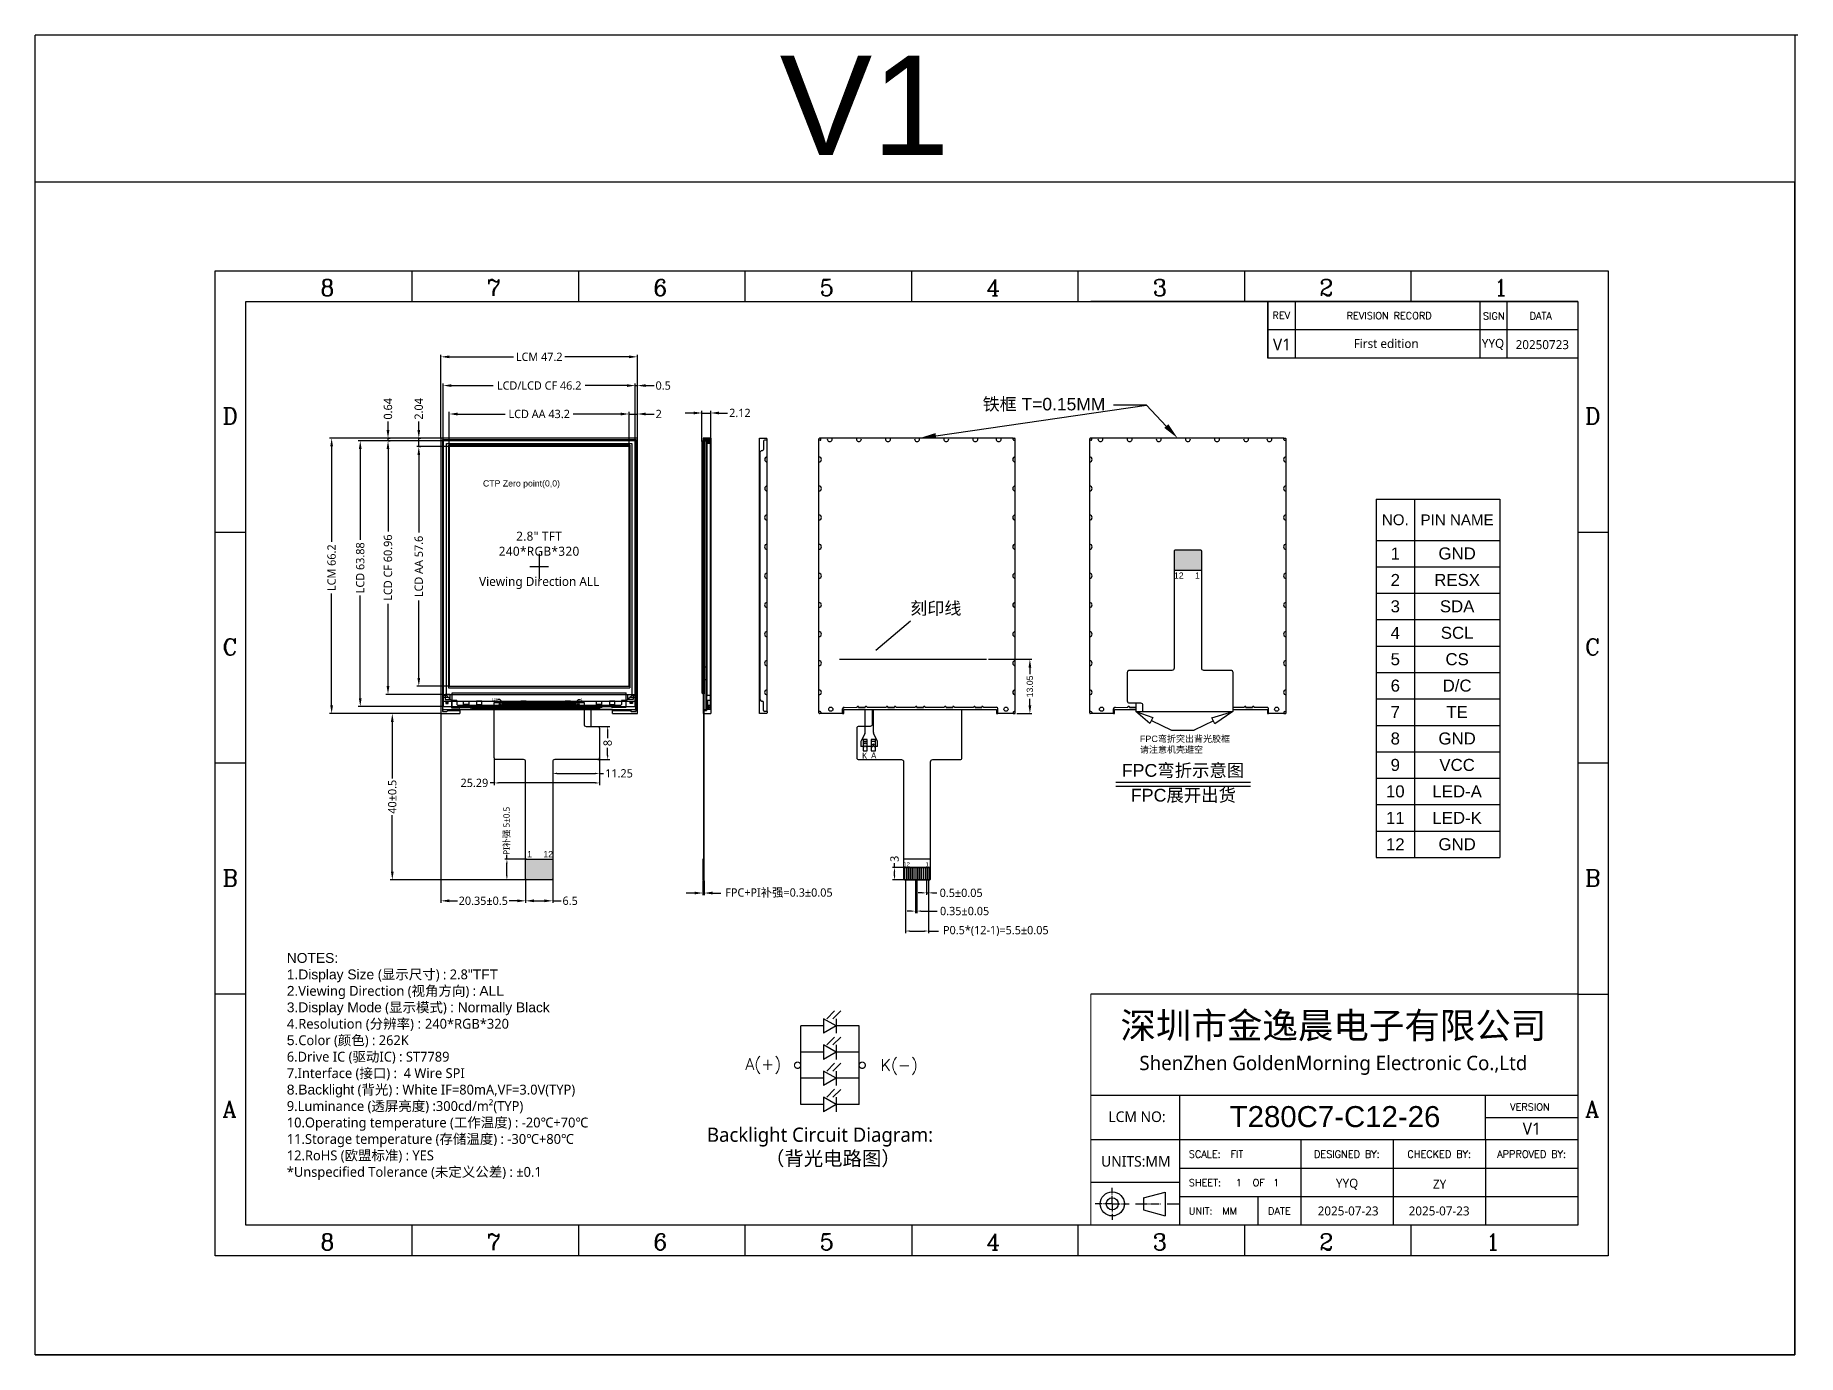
# Model space of a CAD drawing. Header units: millimetres. Extents: x 1948 to 2372, y 1088 to 1405.
import ezdxf
from ezdxf import colors
from ezdxf.entities.mleader import LeaderData, LeaderLine
from ezdxf.enums import TextEntityAlignment as Align
from ezdxf.lldxf.tags import DXFTag
from ezdxf.math import Vec2, Vec3

# ---------------------------------------------------------------- set-up
doc = ezdxf.new("R2010")
doc.units = ezdxf.units.MM
for name, color, linetype in [('1-标准图框', 40, 'Continuous'), ('2-BL', 3, 'Continuous'), ('2-BL-FPC', 2, 'Continuous'), ('3-LCD', 4, 'Continuous'), ('3-LCD-FPC', 40, 'Continuous'), ('5-PIN文字', 7, 'Continuous'), ('6-标注', 7, 'Continuous'), ('dim', 3, 'Continuous'), ('POL', 254, 'Continuous'), ('标注', 3, 'Continuous')]:
    doc.layers.add(name, color=color, linetype=linetype)
doc.styles.add('PIN文字1', font='', dxfattribs={"height": 4})
doc.styles.add('RD', font='ROMAND.shx')
doc.styles.add('ROMANC', font='romanc.shx', dxfattribs={"bigfont": 'gbcbig.shx'})
doc.styles.add('ROMANS', font='romans.shx', dxfattribs={"width": 0.8})
doc.styles.get("Standard").update_dxf_attribs({"font": 'arial.ttf'})
doc.styles.add('ZY样式1', font='')
doc.styles.add('宋体', font='')
doc.styles.get('PIN文字1').set_extended_font_data('Microsoft YaHei')
doc.styles.get('ZY样式1').set_extended_font_data('Microsoft YaHei')
doc.styles.get('宋体').set_extended_font_data('Microsoft YaHei')
tags = doc.linetypes.add('ACAD_ISO10W100', pattern=[18, 12, -3, 0, -3]).pattern_tags.tags
tags[10:11] = [DXFTag(74, 4), DXFTag(75, 0), DXFTag(340, '0'), DXFTag(46, 1.0), DXFTag(50, 0.0), DXFTag(44, 0.0), DXFTag(45, 0.0)]
tags[8:9] = [DXFTag(74, 4), DXFTag(75, 0), DXFTag(340, '0'), DXFTag(46, 1.0), DXFTag(50, 0.0), DXFTag(44, 0.0), DXFTag(45, 0.0)]
tags[6:7] = [DXFTag(74, 4), DXFTag(75, 0), DXFTag(340, '0'), DXFTag(46, 1.0), DXFTag(50, 0.0), DXFTag(44, 0.0), DXFTag(45, 0.0)]
tags[4:5] = [DXFTag(74, 4), DXFTag(75, 0), DXFTag(340, '0'), DXFTag(46, 1.0), DXFTag(50, 0.0), DXFTag(44, 0.0), DXFTag(45, 0.0)]
doc.dimstyles.new('ISO-25$0', dxfattribs={"dimtxt": 1.5, "dimasz": 1.2, "dimexe": 0.5, "dimexo": 0.625, "dimtad": 0, "dimzin": 1, "dimdsep": 46, "dimtxsty": 'Standard', "dimcen": 2.5, "dimadec": 0, "dimazin": 0, "dimtp": 1.2, "dimtm": 1.2, "dimtfac": 1, "dimtmove": 0, "dimatfit": 3, "dimfxl": 1, "dimtolj": 1, "dimarcsym": 0})
doc.dimstyles.new('LCDDIM', dxfattribs={"dimtxt": 1, "dimasz": 0.7, "dimexe": 0.5, "dimexo": 0.5, "dimgap": 0.11, "dimtad": 0, "dimdec": 3, "dimzin": 1, "dimdsep": 46, "dimtxsty": 'ROMANS', "dimcen": 0, "dimadec": 0, "dimazin": 0, "dimtfac": 1, "dimtdec": 3, "dimtofl": 0, "dimtmove": 0, "dimatfit": 3, "dimfxl": 1, "dimarcsym": 0})
doc.dimstyles.new('SH', dxfattribs={"dimscale": 1.4, "dimtxt": 2.5, "dimasz": 2.5, "dimexe": 1.25, "dimexo": 0.625, "dimtad": 0, "dimdec": 1, "dimzin": 0, "dimdsep": 46, "dimtxsty": 'RD', "dimcen": 2.5, "dimadec": 0, "dimazin": 0, "dimtfac": 0.6, "dimtdec": 4, "dimtmove": 0, "dimatfit": 3, "dimfxl": 1, "dimtolj": 1, "dimarcsym": 0})
doc.dimstyles.new('ZY-G2-0.05', dxfattribs={"dimtxt": 2, "dimasz": 2, "dimexe": 0.5, "dimexo": 0.1, "dimgap": 0.5, "dimtad": 0, "dimdsep": 46, "dimtxsty": '宋体', "dimcen": 2, "dimclrd": 7, "dimclre": 7, "dimclrt": 7, "dimadec": 0, "dimazin": 2, "dimtol": 1, "dimtp": 0.05, "dimtm": 0.05, "dimtfac": 1, "dimtmove": 0, "dimatfit": 3, "dimfxl": 1, "dimtolj": 1, "dimarcsym": 0})
doc.dimstyles.new('ZY-G2-0.1默认', dxfattribs={"dimtxt": 2, "dimasz": 2, "dimexe": 0.5, "dimexo": 0.1, "dimgap": 0.5, "dimtad": 0, "dimdsep": 46, "dimtxsty": '宋体', "dimcen": 2, "dimclrd": 7, "dimclre": 7, "dimclrt": 7, "dimadec": 0, "dimazin": 2, "dimtp": 0.1, "dimtm": 0.1, "dimtfac": 1, "dimtmove": 0, "dimatfit": 3, "dimfxl": 1, "dimtolj": 1, "dimarcsym": 0})
doc.dimstyles.new('ZY-G2-0.5', dxfattribs={"dimtxt": 2, "dimasz": 2, "dimexe": 0.5, "dimexo": 0.1, "dimgap": 0.1, "dimtad": 0, "dimdsep": 46, "dimtxsty": '宋体', "dimcen": 2, "dimclrd": 7, "dimclre": 7, "dimclrt": 7, "dimadec": 0, "dimazin": 2, "dimtol": 1, "dimtp": 0.5, "dimtm": 0.5, "dimtfac": 1, "dimtmove": 0, "dimatfit": 3, "dimfxl": 1, "dimtolj": 1, "dimarcsym": 0})
pattern_1 = [(18, (1811.776863, 6586.6648), (-0.01726786965, 0.05314503813), [0.04064, -0.01524]), (108, (1811.776863, 6586.6648), (-0.05314503813, -0.01726786965), [0.04064, -0.01524])]
pattern_2 = [(45, (-5419.60342, 2890.71794), (-0.224506403, 0.224506403), []), (135, (-5419.60342, 2890.71794), (-0.224506403, -0.224506403), [])]

msp = doc.modelspace()

# ---------------------------------------------------------------- texts
at = {"ltscale": 4, "style": 'RD'}
for s, p in [('A(+)', (2119.031, 1156.616)), ('K(-)', (2151.5, 1156.383))]:
    msp.add_text(s, height=2.8007, dxfattribs=at).set_placement(p)
at = {"layer": '1-标准图框', "color": 7, "style": 'ROMANC'}
for s, p in [('8', (2016.871, 1342.701)), ('7', (2056.89, 1342.701)), ('6', (2096.909, 1342.701)), ('5', (2136.928, 1342.701)), ('4', (2176.946, 1342.701)), ('3', (2216.965, 1342.701)), ('2', (2256.984, 1342.701)), ('1', (2298.92, 1342.701)), ('D', (1993.382, 1311.827)), ('D', (2320.861, 1311.825)), ('C', (1993.382, 1256.308)), ('C', (2320.861, 1256.306)), ('B', (1993.382, 1200.788)), ('B', (2320.861, 1200.786)), ('A', (1993.382, 1145.269)), ('A', (2320.861, 1145.269)), ('8', (2016.871, 1113.297)), ('7', (2056.89, 1113.297)), ('6', (2096.909, 1113.297)), ('5', (2136.928, 1113.297)), ('4', (2176.946, 1113.297)), ('3', (2216.965, 1113.297)), ('2', (2256.984, 1113.297)), ('1', (2297.003, 1113.297))]:
    msp.add_text(s, height=3.946, dxfattribs=at).set_placement(p)
at = {"layer": '1-标准图框', "color": 7, "lineweight": -3, "style": 'ROMANS'}
for s, height, p in [('REV', 1.708, (2247.851, 1337.986)), ('REVISION RECORD', 1.70796, (2273.775, 1337.935)), ('SIGN', 1.708, (2298.911, 1337.826)), ('DATA', 1.708, (2310.187, 1337.885)), ('DESIGNED BY:', 1.70796, (2263.608, 1136.366)), ('CHECKED BY:', 1.70796, (2285.811, 1136.366)), ('APPROVED BY:', 1.70796, (2308.015, 1136.366)), ('OF', 1.708, (2242.401, 1129.534)), ('DATE', 1.708, (2247.382, 1122.702))]:
    msp.add_text(s, height=height, dxfattribs=at).set_placement(p, align=Align.MIDDLE_CENTER)
for s, height, p in [('VERSION', 1.708, (2302.84, 1147.676)), ('SCALE:  FIT', 1.70796, (2225.612, 1136.366)), ('SHEET:', 1.708, (2225.612, 1129.534)), ('UNIT:  MM', 1.708, (2225.612, 1122.702))]:
    msp.add_text(s, height=height, dxfattribs=at).set_placement(p, align=Align.MIDDLE_LEFT)
at = {"layer": '1-标准图框', "color": 7}
for s, insert, char_height, width, attachment_point, style in [('V1', (2245.826, 1332.437), 2.8698, 12.24957, 1, 'PIN文字1'), ('{\\fArial|b0|i0|c0|p34;\\C0;NOTES:\\P1.Display\\fArial|b0|i0|c134|p34; \\fArial|b0|i0|c0|p34;Size \\fMicrosoft YaHei|b0|i0|c134|p34;(显示尺寸) : 2.8\\fArial|b0|i0|c0|p34;"TFT\\P2.\\fMicrosoft YaHei|b0|i0|c134|p34;Viewing Direction (视角方向) : \\fArial|b0|i0|c0|p34;\\C7;ALL\\P3.Display Mode\\fMicrosoft YaHei|b0|i0|c134|p34;\\C0; (显示模式) \\fArial|b0|i0|c0|p34;\\C7;: \\C0;Normally\\fArial|b0|i0|c134|p34; \\fArial|b0|i0|c0|p34;Black\\C7;\\P4.\\fMicrosoft YaHei|b0|i0|c134|p34;\\C0;Resolution (分辨率) \\fArial|b0|i0|c0|p34;\\C7;: \\fMicrosoft YaHei|b0|i0|c134|p34;\\C0;240*RGB*320\\P\\fArial|b0|i0|c0|p34;\\C7;5.\\fMicrosoft YaHei|b0|i0|c134|p34;\\C0;Color (颜色) : 262K\\P6.Drive IC (驱动IC) : ST7789\\P7.Interface (接口) :  4 Wire SPI\\P\\fArial|b0|i0|c0|p34;\\C7;8\\fArial|b0|i0|c134|p34;.Backlight\\fMicrosoft YaHei|b0|i0|c134|p34;\\C0; (背光) : White IF=80mA,VF=3.0V(TYP)\\P9.Luminance (透屏亮度) :300cd/m²(TYP)\\P10.Operating temperature (工作温度) : -20℃+70℃\\P11.Storage temperature (存储温度) : -30℃+80℃\\P12.RoHS (欧盟标准) : YES\\P*Unspecified Tolerance (未定义公差) : %%P0.1}', (2008.825, 1184.717), 2.373107, 99.99104, 1, 'ZY样式1'), ('\\pxt26.24701;深圳市金逸晨电子有限公司\\P{\\H0.5508x;ShenZhen GoldenMorning Electronic Co.,Ltd}', (2260.358, 1162.917), 6.25186, 113.87321, 5, '宋体'), ('LCM NO:', (2206.28, 1146.64), 2.5545, 19.69707, 1, '宋体'), ('V1', (2305.863, 1143.929), 2.8698, 12.24957, 1, 'PIN文字1'), ('{\\C0;Backlight Circuit Diagram:\\P\\pxqc;（背光电路图）}', (2109.823, 1142.743), 3.41483, 60.48232, 1, 'ZY样式1'), ('UNITS:MM', (2204.535, 1135.913), 2.5545, 19.69707, 1, '宋体')]:
    msp.add_mtext(s, dxfattribs=dict(at, insert=insert, char_height=char_height, width=width, attachment_point=attachment_point, style=style))
at = {"layer": '1-标准图框', "color": 4, "attachment_point": 5, "style": 'PIN文字1'}
for s, insert, char_height, width in [('{\\C7;First edition}', (2273.061, 1331.208), 2.15232, 20.55007), ('{\\C7;YYQ}', (2298.723, 1331.021), 2.1523, 3.73256), ('{\\C7;20250723}', (2310.578, 1330.95), 2.15232, 20.55007), ('{\\C7;YYQ}', (2263.658, 1129.118), 2.1523, 20.55007), ('{\\C7;ZY}', (2285.904, 1129.173), 2.1523, 20.55007), ('{\\C7;2025-07-23}', (2263.909, 1122.695), 2.15232, 20.55007), ('{\\C7;2025-07-23}', (2285.782, 1122.695), 2.15232, 20.55007)]:
    msp.add_mtext(s, dxfattribs=dict(at, insert=insert, char_height=char_height, width=width))
at = {"layer": '1-标准图框', "color": 4, "insert": (2260.76, 1145.355), "char_height": 6.26655, "width": 111.17984, "attachment_point": 5, "line_spacing_factor": 0.7, "style": 'PIN文字1'}
msp.add_mtext('{\\fArial|b0|i0|c0|p34;\\H0.80664x;\\C7;T280C7-C12-26}', dxfattribs=at)
at = {"layer": '1-标准图框', "color": 7, "lineweight": -3, "style": 'ROMANS'}
for p in [(2237.65, 1129.534), (2246.639, 1129.534)]:
    msp.add_attdef('1', text='1', height=1.708, dxfattribs=at).set_placement(p, align=Align.MIDDLE)
at = {"layer": '2-BL', "insert": (2158.683, 1269.091), "char_height": 3, "width": 59.86846, "attachment_point": 1}
msp.add_mtext('{\\fSimSun|b0|i0|c134|p2;刻印线}', dxfattribs=at)
at = {"layer": '2-BL-FPC', "char_height": 1.5, "attachment_point": 3, "style": '宋体'}
for s, width, insert in [('K', 1.30033, (2148.29, 1232.915)), ('A', 0.6767, (2150.517, 1232.981))]:
    msp.add_mtext_dynamic_manual_height_columns(s, width=width, gutter_width=8.75, heights=[0], dxfattribs=dict(at, insert=insert))
at = {"layer": '3-LCD', "insert": (2069.477, 1279.118), "char_height": 2.175258, "width": 47.48425, "attachment_point": 5}
msp.add_mtext('{\\f@Microsoft YaHei|b0|i0|c134|p34;\\T1.05;\\C7;2.8" \\f@Microsoft YaHei|b0|i0|c0|p34;TFT\\P\\f@Microsoft YaHei|b0|i0|c134|p34;240\\f@Microsoft YaHei|b0|i0|c0|p34;*RGB*\\f@Microsoft YaHei|b0|i0|c134|p34;320\\P\\P\\fMicrosoft YaHei|b0|i0|c134|p34;\\T1;\\C0;Viewing Direction ALL}', dxfattribs=at)
at = {"layer": '3-LCD', "char_height": 0.4002}
for insert, attachment_point in [((2047.166, 1246.441), 1), ((2091.788, 1246.441), 3)]:
    msp.add_mtext_dynamic_manual_height_columns('AG', width=0.0478, gutter_width=2.001, heights=[0], dxfattribs=dict(at, insert=insert, attachment_point=attachment_point))
at = {"layer": '3-LCD-FPC'}
for s, insert, char_height, attachment_point in [('12', (2224.376, 1274.696), 1.5, 9), ('1', (2228.284, 1274.696), 1.5, 9), ('1', (2066.584, 1209.241), 1.5, 1), ('12', (2070.492, 1209.241), 1.5, 1), ('12', (2158.583, 1206.554), 1, 3), ('1', (2163.12, 1206.554), 1, 3)]:
    msp.add_mtext_dynamic_manual_height_columns(s, width=0.66904, gutter_width=12.5, heights=[0], dxfattribs=dict(at, insert=insert, char_height=char_height, attachment_point=attachment_point))
at = {"layer": '5-PIN文字', "insert": (2127.283, 1400.432), "char_height": 23.8743, "attachment_point": 1}
msp.add_mtext_dynamic_manual_height_columns('V1', width=60.01639, gutter_width=119.372, heights=[0], dxfattribs=at)
at = {"layer": '6-标注', "attachment_point": 1}
for s, width, gutter_width, insert, char_height in [('FPC{\\fSimSun|b0|i0|c134|p54;弯折突出背光胶框}\\P{\\fSimSun|b0|i0|c134|p54;请注意机壳避空}', 27.07853, 7.752, (2213.851, 1236.976), 1.55042), ('FPC{\\fSimSun|b0|i0|c134|p54;弯折示意图}', 38.78518, 15.312, (2209.496, 1230.145), 3.06248), ('FPC{\\fSimSun|b0|i0|c134|p54;展开出货}', 38.78518, 15.312, (2211.684, 1224.19), 3.06248)]:
    msp.add_mtext_dynamic_manual_height_columns(s, width=width, gutter_width=gutter_width, heights=[0], dxfattribs=dict(at, insert=insert, char_height=char_height))
at = {"layer": 'dim', "color": 4, "insert": (2055.973, 1298.361), "char_height": 1.5, "width": 27.19245, "attachment_point": 1}
msp.add_mtext('CTP Zero point(0,0)', dxfattribs=at)

# ---------------------------------------------------------------- blocks, each defined once
blk = doc.blocks.new('*D31')
at = {"layer": '2-BL', "color": 0, "lineweight": -2, "transparency": 16777216}
for p, q in [((2177.47, 1255.33), (2187.92, 1255.33)), ((2187.42, 1253.33), (2187.42, 1251.77)), ((2187.42, 1244.28), (2187.42, 1245.84)), ((2184.26, 1242.28), (2187.92, 1242.28))]:
    blk.add_line(p, q, dxfattribs=at)
at = {"layer": '2-BL', "color": 0, "transparency": 16777216}
for points in [[(2187.09, 1253.33), (2187.76, 1253.33), (2187.42, 1255.33)], [(2187.09, 1244.28), (2187.76, 1244.28), (2187.42, 1242.28)]]:
    blk.add_solid(points, dxfattribs=at)
at = {"layer": 'Defpoints', "color": 0, "transparency": 16777216}
for p in [(2176.97, 1255.33), (2183.76, 1242.28), (2187.42, 1242.28)]:
    blk.add_point(p, dxfattribs=at)
at = {"layer": '2-BL', "color": 0, "transparency": 16777216, "insert": (2187.42, 1248.8), "char_height": 1.5, "attachment_point": 5, "rotation": 90}
blk.add_mtext('\\A1;13.05', dxfattribs=at)
blk = doc.blocks.new('*D32')
at = {"layer": '3-LCD-FPC', "color": 7, "lineweight": -2, "transparency": 16777216}
for p, q in [((2106.61, 1314.53), (2104.61, 1314.53)), ((2108.61, 1307.69), (2108.61, 1315.03)), ((2108.61, 1314.53), (2110.73, 1314.53)), ((2110.73, 1308.58), (2110.73, 1315.03)), ((2112.73, 1314.53), (2114.73, 1314.53))]:
    blk.add_line(p, q, dxfattribs=at)
at = {"layer": '3-LCD-FPC', "color": 7, "transparency": 16777216}
for points in [[(2106.61, 1314.87), (2106.61, 1314.2), (2108.61, 1314.53)], [(2112.73, 1314.87), (2112.73, 1314.2), (2110.73, 1314.53)]]:
    blk.add_solid(points, dxfattribs=at)
at = {"layer": 'Defpoints', "color": 0, "transparency": 16777216}
for p in [(2110.73, 1314.53), (2108.61, 1307.59), (2110.73, 1308.48)]:
    blk.add_point(p, dxfattribs=at)
at = {"layer": '3-LCD-FPC', "color": 7, "transparency": 16777216, "insert": (2117.73, 1314.53), "char_height": 2, "attachment_point": 5, "style": '宋体'}
blk.add_mtext('\\A1;2.12', dxfattribs=at)
blk = doc.blocks.new('*D33')
at = {"layer": '3-LCD-FPC', "color": 7, "lineweight": -2, "transparency": 16777216}
for p, q in [((2047.88, 1306.54), (2047.88, 1314.79)), ((2049.88, 1314.29), (2061.32, 1314.29)), ((2089.08, 1314.29), (2077.64, 1314.29)), ((2091.08, 1306.54), (2091.08, 1314.79))]:
    blk.add_line(p, q, dxfattribs=at)
at = {"layer": '3-LCD-FPC', "color": 7, "transparency": 16777216}
for points in [[(2049.88, 1314.62), (2049.88, 1313.95), (2047.88, 1314.29)], [(2089.08, 1314.62), (2089.08, 1313.95), (2091.08, 1314.29)]]:
    blk.add_solid(points, dxfattribs=at)
at = {"layer": 'Defpoints', "color": 0, "transparency": 16777216}
for p in [(2091.08, 1314.29), (2047.88, 1306.44), (2091.08, 1306.44)]:
    blk.add_point(p, dxfattribs=at)
at = {"layer": '3-LCD-FPC', "color": 7, "transparency": 16777216, "insert": (2069.48, 1314.29), "char_height": 2, "attachment_point": 5, "style": '宋体'}
blk.add_mtext('\\A1;LCD AA 43.2', dxfattribs=at)
blk = doc.blocks.new('*D34')
at = {"layer": '3-LCD-FPC', "color": 7, "lineweight": -2, "transparency": 16777216}
for p, q in [((2046.38, 1307.94), (2046.38, 1321.62)), ((2048.38, 1321.12), (2058.46, 1321.12)), ((2090.58, 1321.12), (2080.5, 1321.12)), ((2092.58, 1307.94), (2092.58, 1321.62))]:
    blk.add_line(p, q, dxfattribs=at)
at = {"layer": '3-LCD-FPC', "color": 7, "transparency": 16777216}
for points in [[(2048.38, 1321.45), (2048.38, 1320.79), (2046.38, 1321.12)], [(2090.58, 1321.45), (2090.58, 1320.79), (2092.58, 1321.12)]]:
    blk.add_solid(points, dxfattribs=at)
at = {"layer": 'Defpoints', "color": 0, "transparency": 16777216}
for p in [(2092.58, 1321.12), (2046.38, 1307.84), (2092.58, 1307.84)]:
    blk.add_point(p, dxfattribs=at)
at = {"layer": '3-LCD-FPC', "color": 7, "transparency": 16777216, "insert": (2069.48, 1321.12), "char_height": 2, "attachment_point": 5, "style": '宋体'}
blk.add_mtext('\\A1;LCD/LCD CF 46.2', dxfattribs=at)
blk = doc.blocks.new('*D35')
at = {"layer": '3-LCD-FPC', "color": 7, "lineweight": -2, "transparency": 16777216}
for p, q in [((2045.88, 1308.58), (2045.88, 1328.53)), ((2047.88, 1328.03), (2063.29, 1328.03)), ((2091.08, 1328.03), (2075.67, 1328.03)), ((2093.08, 1308.58), (2093.08, 1328.53))]:
    blk.add_line(p, q, dxfattribs=at)
at = {"layer": '3-LCD-FPC', "color": 7, "transparency": 16777216}
for points in [[(2047.88, 1328.36), (2047.88, 1327.7), (2045.88, 1328.03)], [(2091.08, 1328.36), (2091.08, 1327.7), (2093.08, 1328.03)]]:
    blk.add_solid(points, dxfattribs=at)
at = {"layer": 'Defpoints', "color": 0, "transparency": 16777216}
for p in [(2093.08, 1328.03), (2045.88, 1308.48), (2093.08, 1308.48)]:
    blk.add_point(p, dxfattribs=at)
at = {"layer": '3-LCD-FPC', "color": 7, "transparency": 16777216, "insert": (2069.48, 1328.03), "char_height": 2, "attachment_point": 5, "style": '宋体'}
blk.add_mtext('\\A1;LCM 47.2', dxfattribs=at)
blk = doc.blocks.new('*D36')
at = {"layer": '3-LCD-FPC', "color": 7, "lineweight": -2, "transparency": 16777216}
for p, q in [((2047.78, 1306.44), (2040.05, 1306.44)), ((2040.55, 1304.44), (2040.55, 1285.81)), ((2040.55, 1250.84), (2040.55, 1269.47)), ((2047.78, 1248.84), (2040.05, 1248.84))]:
    blk.add_line(p, q, dxfattribs=at)
at = {"layer": '3-LCD-FPC', "color": 7, "transparency": 16777216}
for points in [[(2040.22, 1304.44), (2040.88, 1304.44), (2040.55, 1306.44)], [(2040.22, 1250.84), (2040.88, 1250.84), (2040.55, 1248.84)]]:
    blk.add_solid(points, dxfattribs=at)
at = {"layer": 'Defpoints', "color": 0, "transparency": 16777216}
for p in [(2047.88, 1306.44), (2040.55, 1248.84), (2047.88, 1248.84)]:
    blk.add_point(p, dxfattribs=at)
at = {"layer": '3-LCD-FPC', "color": 7, "transparency": 16777216, "insert": (2040.55, 1277.64), "char_height": 2, "attachment_point": 5, "rotation": 90, "style": '宋体'}
blk.add_mtext('\\A1;LCD AA 57.6', dxfattribs=at)
blk = doc.blocks.new('*D37')
at = {"layer": '3-LCD-FPC', "color": 7, "lineweight": -2, "transparency": 16777216}
for p, q in [((2046.28, 1307.84), (2032.65, 1307.84)), ((2033.15, 1305.84), (2033.15, 1286.03)), ((2033.15, 1248.88), (2033.15, 1268.68)), ((2046.28, 1246.88), (2032.65, 1246.88))]:
    blk.add_line(p, q, dxfattribs=at)
at = {"layer": '3-LCD-FPC', "color": 7, "transparency": 16777216}
for points in [[(2032.81, 1305.84), (2033.48, 1305.84), (2033.15, 1307.84)], [(2032.81, 1248.88), (2033.48, 1248.88), (2033.15, 1246.88)]]:
    blk.add_solid(points, dxfattribs=at)
at = {"layer": 'Defpoints', "color": 0, "transparency": 16777216}
for p in [(2046.38, 1307.84), (2033.15, 1246.88), (2046.38, 1246.88)]:
    blk.add_point(p, dxfattribs=at)
at = {"layer": '3-LCD-FPC', "color": 7, "transparency": 16777216, "insert": (2033.15, 1277.36), "char_height": 2, "attachment_point": 5, "rotation": 90, "style": '宋体'}
blk.add_mtext('\\A1;LCD CF 60.96', dxfattribs=at)
blk = doc.blocks.new('*D38')
at = {"layer": '3-LCD-FPC', "color": 7, "lineweight": -2, "transparency": 16777216}
for p, q in [((2046.28, 1307.84), (2025.98, 1307.84)), ((2026.48, 1305.84), (2026.48, 1284.01)), ((2026.48, 1245.96), (2026.48, 1270.63)), ((2046.28, 1243.96), (2025.98, 1243.96))]:
    blk.add_line(p, q, dxfattribs=at)
at = {"layer": '3-LCD-FPC', "color": 7, "transparency": 16777216}
for points in [[(2026.14, 1305.84), (2026.81, 1305.84), (2026.48, 1307.84)], [(2026.14, 1245.96), (2026.81, 1245.96), (2026.48, 1243.96)]]:
    blk.add_solid(points, dxfattribs=at)
at = {"layer": 'Defpoints', "color": 0, "transparency": 16777216}
for p in [(2026.48, 1307.84), (2046.38, 1307.84), (2046.38, 1243.96)]:
    blk.add_point(p, dxfattribs=at)
at = {"layer": '3-LCD-FPC', "color": 7, "transparency": 16777216, "insert": (2026.48, 1277.32), "char_height": 2, "attachment_point": 5, "rotation": 90, "style": '宋体'}
blk.add_mtext('\\A1;LCD 63.88', dxfattribs=at)
blk = doc.blocks.new('*D39')
at = {"layer": '3-LCD-FPC', "color": 7, "lineweight": -2, "transparency": 16777216}
for p, q in [((2045.78, 1308.48), (2019.1, 1308.48)), ((2019.6, 1306.48), (2019.6, 1283.53)), ((2019.6, 1244.28), (2019.6, 1271.15)), ((2045.78, 1242.28), (2019.1, 1242.28))]:
    blk.add_line(p, q, dxfattribs=at)
at = {"layer": '3-LCD-FPC', "color": 7, "transparency": 16777216}
for points in [[(2019.27, 1306.48), (2019.93, 1306.48), (2019.6, 1308.48)], [(2019.27, 1244.28), (2019.93, 1244.28), (2019.6, 1242.28)]]:
    blk.add_solid(points, dxfattribs=at)
at = {"layer": 'Defpoints', "color": 0, "transparency": 16777216}
for p in [(2045.88, 1308.48), (2019.6, 1242.28), (2045.88, 1242.28)]:
    blk.add_point(p, dxfattribs=at)
at = {"layer": '3-LCD-FPC', "color": 7, "transparency": 16777216, "insert": (2019.6, 1277.34), "char_height": 2, "attachment_point": 5, "rotation": 90, "style": '宋体'}
blk.add_mtext('\\A1;LCM 66.2', dxfattribs=at)
blk = doc.blocks.new('*D40')
at = {"layer": '3-LCD-FPC', "color": 7, "lineweight": -2, "transparency": 16777216}
for p, q in [((2089.08, 1314.29), (2087.08, 1314.29)), ((2091.08, 1314.39), (2091.08, 1314.79)), ((2091.08, 1314.29), (2093.08, 1314.29)), ((2093.08, 1314.39), (2093.08, 1314.79)), ((2095.08, 1314.29), (2097.08, 1314.29))]:
    blk.add_line(p, q, dxfattribs=at)
at = {"layer": '3-LCD-FPC', "color": 7, "transparency": 16777216}
for points in [[(2089.08, 1314.62), (2089.08, 1313.95), (2091.08, 1314.29)], [(2095.08, 1314.62), (2095.08, 1313.95), (2093.08, 1314.29)]]:
    blk.add_solid(points, dxfattribs=at)
at = {"layer": 'Defpoints', "color": 0, "transparency": 16777216}
for p in [(2091.08, 1314.29), (2093.08, 1314.29), (2093.08, 1314.29)]:
    blk.add_point(p, dxfattribs=at)
at = {"layer": '3-LCD-FPC', "color": 7, "transparency": 16777216, "insert": (2098.21, 1314.29), "char_height": 2, "attachment_point": 5, "style": '宋体'}
blk.add_mtext('\\A1;2', dxfattribs=at)
blk = doc.blocks.new('*D41')
at = {"layer": '3-LCD-FPC', "color": 7, "lineweight": -2, "transparency": 16777216}
for p, q in [((2090.58, 1321.12), (2088.58, 1321.12)), ((2092.58, 1321.22), (2092.58, 1321.62)), ((2092.58, 1321.12), (2093.08, 1321.12)), ((2093.08, 1321.22), (2093.08, 1321.62)), ((2095.08, 1321.12), (2097.08, 1321.12))]:
    blk.add_line(p, q, dxfattribs=at)
at = {"layer": '3-LCD-FPC', "color": 7, "transparency": 16777216}
for points in [[(2090.58, 1321.45), (2090.58, 1320.79), (2092.58, 1321.12)], [(2095.08, 1321.45), (2095.08, 1320.79), (2093.08, 1321.12)]]:
    blk.add_solid(points, dxfattribs=at)
at = {"layer": 'Defpoints', "color": 0, "transparency": 16777216}
for p in [(2092.58, 1321.12), (2093.08, 1321.12), (2093.08, 1321.12)]:
    blk.add_point(p, dxfattribs=at)
at = {"layer": '3-LCD-FPC', "color": 7, "transparency": 16777216, "insert": (2099.29, 1321.12), "char_height": 2, "attachment_point": 5, "style": '宋体'}
blk.add_mtext('\\A1;0.5', dxfattribs=at)
blk = doc.blocks.new('*D42')
at = {"layer": '3-LCD-FPC', "color": 7, "lineweight": -2, "transparency": 16777216}
for p, q in [((2040.55, 1310.48), (2040.55, 1312.48)), ((2040.55, 1306.44), (2040.55, 1308.48)), ((2040.65, 1308.48), (2041.05, 1308.48)), ((2040.65, 1306.44), (2041.05, 1306.44)), ((2040.55, 1304.44), (2040.55, 1302.44))]:
    blk.add_line(p, q, dxfattribs=at)
at = {"layer": '3-LCD-FPC', "color": 7, "transparency": 16777216}
for points in [[(2040.22, 1310.48), (2040.88, 1310.48), (2040.55, 1308.48)], [(2040.22, 1304.44), (2040.88, 1304.44), (2040.55, 1306.44)]]:
    blk.add_solid(points, dxfattribs=at)
at = {"layer": 'Defpoints', "color": 0, "transparency": 16777216}
for p in [(2040.55, 1308.48), (2040.55, 1308.48), (2040.55, 1306.44)]:
    blk.add_point(p, dxfattribs=at)
at = {"layer": '3-LCD-FPC', "color": 7, "transparency": 16777216, "insert": (2040.55, 1315.52), "char_height": 2, "attachment_point": 5, "rotation": 90, "style": '宋体'}
blk.add_mtext('\\A1;2.04', dxfattribs=at)
blk = doc.blocks.new('*D43')
at = {"layer": '3-LCD-FPC', "color": 7, "lineweight": -2, "transparency": 16777216}
for p, q in [((2033.15, 1310.48), (2033.15, 1312.48)), ((2033.15, 1307.84), (2033.15, 1308.48)), ((2033.15, 1305.84), (2033.15, 1303.84)), ((2033.25, 1308.48), (2033.65, 1308.48)), ((2033.25, 1307.84), (2033.65, 1307.84))]:
    blk.add_line(p, q, dxfattribs=at)
at = {"layer": '3-LCD-FPC', "color": 7, "transparency": 16777216}
for points in [[(2032.81, 1310.48), (2033.48, 1310.48), (2033.15, 1308.48)], [(2032.81, 1305.84), (2033.48, 1305.84), (2033.15, 1307.84)]]:
    blk.add_solid(points, dxfattribs=at)
at = {"layer": 'Defpoints', "color": 0, "transparency": 16777216}
for p in [(2033.15, 1308.48), (2033.15, 1308.48), (2033.15, 1307.84)]:
    blk.add_point(p, dxfattribs=at)
at = {"layer": '3-LCD-FPC', "color": 7, "transparency": 16777216, "insert": (2033.15, 1315.54), "char_height": 2, "attachment_point": 5, "rotation": 90, "style": '宋体'}
blk.add_mtext('\\A1;0.64', dxfattribs=at)
blk = doc.blocks.new('*D45')
at = {"layer": '3-LCD-FPC', "color": 7, "lineweight": -2, "transparency": 16777216}
for p, q in [((2106.84, 1199.14), (2104.84, 1199.14)), ((2108.84, 1202.18), (2108.84, 1198.64)), ((2108.84, 1199.14), (2109.14, 1199.14)), ((2109.14, 1202.18), (2109.14, 1198.64)), ((2111.14, 1199.14), (2113.14, 1199.14))]:
    blk.add_line(p, q, dxfattribs=at)
at = {"layer": '3-LCD-FPC', "color": 7, "transparency": 16777216}
for points in [[(2106.84, 1199.47), (2106.84, 1198.8), (2108.84, 1199.14)], [(2111.14, 1199.47), (2111.14, 1198.8), (2109.14, 1199.14)]]:
    blk.add_solid(points, dxfattribs=at)
at = {"layer": 'Defpoints', "color": 0, "transparency": 16777216}
for p in [(2108.84, 1202.28), (2109.14, 1202.28), (2109.14, 1199.14)]:
    blk.add_point(p, dxfattribs=at)
at = {"layer": '3-LCD-FPC', "color": 7, "transparency": 16777216, "insert": (2127.11, 1199.14), "char_height": 2, "attachment_point": 5, "style": '宋体'}
blk.add_mtext('\\A1;FPC+PI补强=0.3±0.05', dxfattribs=at)
blk = doc.blocks.new('*D46')
at = {"layer": '3-LCD-FPC', "color": 7, "lineweight": -2, "transparency": 16777216}
for p, q in [((2157.56, 1202.18), (2157.56, 1189.5)), ((2163.06, 1202.18), (2163.06, 1189.5)), ((2158.56, 1190), (2162.06, 1190)), ((2163.06, 1190), (2165.42, 1190))]:
    blk.add_line(p, q, dxfattribs=at)
at = {"layer": '3-LCD-FPC', "color": 7, "transparency": 16777216}
for points in [[(2158.56, 1190.17), (2158.56, 1189.84), (2157.56, 1190)], [(2162.06, 1190.17), (2162.06, 1189.84), (2163.06, 1190)]]:
    blk.add_solid(points, dxfattribs=at)
at = {"layer": 'Defpoints', "color": 0, "transparency": 16777216}
for p in [(2157.56, 1202.28), (2163.06, 1202.28), (2163.06, 1190)]:
    blk.add_point(p, dxfattribs=at)
at = {"layer": '3-LCD-FPC', "color": 7, "transparency": 16777216, "insert": (2179.23, 1190), "char_height": 2, "attachment_point": 5, "style": '宋体'}
blk.add_mtext('\\A1;P0.5*(12-1)=5.5±0.05', dxfattribs=at)
blk = doc.blocks.new('*D47')
at = {"layer": '3-LCD-FPC', "color": 7, "lineweight": -2, "transparency": 16777216}
for p, q in [((2161.56, 1199.17), (2160.56, 1199.17)), ((2162.56, 1202.18), (2162.56, 1198.67)), ((2162.56, 1199.17), (2163.06, 1199.17)), ((2163.06, 1202.18), (2163.06, 1198.67)), ((2164.06, 1199.17), (2165.06, 1199.17))]:
    blk.add_line(p, q, dxfattribs=at)
at = {"layer": '3-LCD-FPC', "color": 7, "transparency": 16777216}
for points in [[(2161.56, 1199.34), (2161.56, 1199.01), (2162.56, 1199.17)], [(2164.06, 1199.34), (2164.06, 1199.01), (2163.06, 1199.17)]]:
    blk.add_solid(points, dxfattribs=at)
at = {"layer": 'Defpoints', "color": 0, "transparency": 16777216}
for p in [(2162.56, 1202.28), (2162.56, 1199.17), (2163.06, 1202.28)]:
    blk.add_point(p, dxfattribs=at)
at = {"layer": '3-LCD-FPC', "color": 7, "transparency": 16777216, "insert": (2170.9, 1199.17), "char_height": 2, "attachment_point": 5, "style": '宋体'}
blk.add_mtext('\\A1;0.5±0.05', dxfattribs=at)
blk = doc.blocks.new('*D48')
at = {"layer": '3-LCD-FPC', "color": 7, "lineweight": -2, "transparency": 16777216}
for p, q in [((2159.89, 1202.18), (2159.89, 1194.29)), ((2160.24, 1202.18), (2160.24, 1194.29)), ((2158.89, 1194.79), (2157.89, 1194.79)), ((2159.89, 1194.79), (2160.24, 1194.79)), ((2161.24, 1194.79), (2165.12, 1194.79))]:
    blk.add_line(p, q, dxfattribs=at)
at = {"layer": '3-LCD-FPC', "color": 7, "transparency": 16777216}
for points in [[(2158.89, 1194.96), (2158.89, 1194.63), (2159.89, 1194.79)], [(2161.24, 1194.96), (2161.24, 1194.63), (2160.24, 1194.79)]]:
    blk.add_solid(points, dxfattribs=at)
at = {"layer": 'Defpoints', "color": 0, "transparency": 16777216}
for p in [(2159.89, 1202.28), (2160.24, 1202.28), (2160.24, 1194.79)]:
    blk.add_point(p, dxfattribs=at)
at = {"layer": '3-LCD-FPC', "color": 7, "transparency": 16777216, "insert": (2171.73, 1194.79), "char_height": 2, "attachment_point": 5, "style": '宋体'}
blk.add_mtext('\\A1;0.35±0.05', dxfattribs=at)
blk = doc.blocks.new('*D49')
at = {"layer": '3-LCD-FPC', "color": 7, "lineweight": -2, "transparency": 16777216}
for p, q in [((2157.29, 1205.28), (2154.39, 1205.28)), ((2154.89, 1205.28), (2154.89, 1206.28)), ((2154.89, 1203.28), (2154.89, 1204.28)), ((2157.29, 1202.28), (2154.39, 1202.28))]:
    blk.add_line(p, q, dxfattribs=at)
at = {"layer": '3-LCD-FPC', "color": 7, "transparency": 16777216}
for points in [[(2154.73, 1204.28), (2155.06, 1204.28), (2154.89, 1205.28)], [(2154.73, 1203.28), (2155.06, 1203.28), (2154.89, 1202.28)]]:
    blk.add_solid(points, dxfattribs=at)
at = {"layer": 'Defpoints', "color": 0, "transparency": 16777216}
for p in [(2154.89, 1205.28), (2157.39, 1205.28), (2157.39, 1202.28)]:
    blk.add_point(p, dxfattribs=at)
at = {"layer": '3-LCD-FPC', "color": 7, "transparency": 16777216, "insert": (2154.89, 1207.36), "char_height": 2, "attachment_point": 5, "rotation": 90, "style": '宋体'}
blk.add_mtext('\\A1;3', dxfattribs=at)
blk = doc.blocks.new('*D50')
at = {"layer": '3-LCD-FPC', "color": 7, "lineweight": -2, "transparency": 16777216}
for p, q in [((2045.78, 1242.28), (2033.68, 1242.28)), ((2034.18, 1240.28), (2034.18, 1226.67)), ((2034.18, 1204.28), (2034.18, 1217.88)), ((2066.43, 1202.28), (2033.68, 1202.28))]:
    blk.add_line(p, q, dxfattribs=at)
at = {"layer": '3-LCD-FPC', "color": 7, "transparency": 16777216}
for points in [[(2033.85, 1240.28), (2034.51, 1240.28), (2034.18, 1242.28)], [(2033.85, 1204.28), (2034.51, 1204.28), (2034.18, 1202.28)]]:
    blk.add_solid(points, dxfattribs=at)
at = {"layer": 'Defpoints', "color": 0, "transparency": 16777216}
for p in [(2045.88, 1242.28), (2034.18, 1202.28), (2066.53, 1202.28)]:
    blk.add_point(p, dxfattribs=at)
at = {"layer": '3-LCD-FPC', "color": 7, "transparency": 16777216, "insert": (2034.18, 1222.28), "char_height": 2, "attachment_point": 5, "rotation": 90, "style": '宋体'}
blk.add_mtext('\\A1;40±0.5', dxfattribs=at)
blk = doc.blocks.new('*D51')
at = {"layer": '3-LCD-FPC', "color": 7, "lineweight": -2, "transparency": 16777216}
for p, q in [((2061.72, 1207.28), (2061.72, 1208.28)), ((2066.43, 1207.28), (2061.22, 1207.28)), ((2061.72, 1203.28), (2061.72, 1206.28)), ((2066.43, 1202.28), (2061.22, 1202.28))]:
    blk.add_line(p, q, dxfattribs=at)
at = {"layer": '3-LCD-FPC', "color": 7, "transparency": 16777216}
for points in [[(2061.56, 1206.28), (2061.89, 1206.28), (2061.72, 1207.28)], [(2061.56, 1203.28), (2061.89, 1203.28), (2061.72, 1202.28)]]:
    blk.add_solid(points, dxfattribs=at)
at = {"layer": 'Defpoints', "color": 0, "transparency": 16777216}
for p in [(2061.72, 1207.28), (2066.53, 1207.28), (2066.53, 1202.28)]:
    blk.add_point(p, dxfattribs=at)
at = {"layer": '3-LCD-FPC', "color": 7, "transparency": 16777216, "insert": (2061.72, 1214.1), "char_height": 1.5, "attachment_point": 5, "rotation": 90, "style": '宋体'}
blk.add_mtext('\\A1;PI补强 5±0.5', dxfattribs=at)
blk = doc.blocks.new('*D52')
at = {"layer": '3-LCD-FPC', "color": 7, "lineweight": -2, "transparency": 16777216}
for p, q in [((2066.23, 1202.48), (2066.23, 1196.76)), ((2072.73, 1202.48), (2072.73, 1196.76)), ((2068.23, 1197.26), (2070.73, 1197.26)), ((2072.73, 1197.26), (2074.73, 1197.26))]:
    blk.add_line(p, q, dxfattribs=at)
at = {"layer": '3-LCD-FPC', "color": 7, "transparency": 16777216}
for points in [[(2068.23, 1197.6), (2068.23, 1196.93), (2066.23, 1197.26)], [(2070.73, 1197.6), (2070.73, 1196.93), (2072.73, 1197.26)]]:
    blk.add_solid(points, dxfattribs=at)
at = {"layer": 'Defpoints', "color": 0, "transparency": 16777216}
for p in [(2066.23, 1202.58), (2072.73, 1202.58), (2072.73, 1197.26)]:
    blk.add_point(p, dxfattribs=at)
at = {"layer": '3-LCD-FPC', "color": 7, "transparency": 16777216, "insert": (2076.93, 1197.26), "char_height": 2, "attachment_point": 5, "style": '宋体'}
blk.add_mtext('\\A1;6.5', dxfattribs=at)
blk = doc.blocks.new('*D53')
at = {"layer": '3-LCD-FPC', "color": 7, "lineweight": -2, "transparency": 16777216}
for p, q in [((2045.88, 1242.18), (2045.88, 1196.76)), ((2066.23, 1202.48), (2066.23, 1196.76)), ((2047.88, 1197.26), (2049.85, 1197.26)), ((2064.23, 1197.26), (2062.25, 1197.26))]:
    blk.add_line(p, q, dxfattribs=at)
at = {"layer": '3-LCD-FPC', "color": 7, "transparency": 16777216}
for points in [[(2047.88, 1197.6), (2047.88, 1196.93), (2045.88, 1197.26)], [(2064.23, 1197.6), (2064.23, 1196.93), (2066.23, 1197.26)]]:
    blk.add_solid(points, dxfattribs=at)
at = {"layer": 'Defpoints', "color": 0, "transparency": 16777216}
for p in [(2045.88, 1242.28), (2066.23, 1202.58), (2045.88, 1197.26)]:
    blk.add_point(p, dxfattribs=at)
at = {"layer": '3-LCD-FPC', "color": 7, "transparency": 16777216, "insert": (2056.05, 1197.26), "char_height": 2, "attachment_point": 5, "style": '宋体'}
blk.add_mtext('\\A1;20.35±0.5', dxfattribs=at)
blk = doc.blocks.new('*D54')
at = {"layer": '3-LCD-FPC', "color": 7, "lineweight": -2, "transparency": 16777216}
for p, q in [((2058.69, 1231.6), (2058.69, 1225.1)), ((2083.98, 1231.6), (2083.98, 1225.1)), ((2058.69, 1225.6), (2057.69, 1225.6)), ((2082.98, 1225.6), (2059.69, 1225.6))]:
    blk.add_line(p, q, dxfattribs=at)
at = {"layer": '3-LCD-FPC', "color": 7, "transparency": 16777216}
for points in [[(2059.69, 1225.77), (2059.69, 1225.43), (2058.69, 1225.6)], [(2082.98, 1225.77), (2082.98, 1225.43), (2083.98, 1225.6)]]:
    blk.add_solid(points, dxfattribs=at)
at = {"layer": 'Defpoints', "color": 0, "transparency": 16777216}
for p in [(2058.69, 1231.7), (2083.98, 1231.7), (2083.98, 1225.6)]:
    blk.add_point(p, dxfattribs=at)
at = {"layer": '3-LCD-FPC', "color": 7, "transparency": 16777216, "insert": (2053.91, 1225.6), "char_height": 2, "attachment_point": 5, "style": '宋体'}
blk.add_mtext('\\A1;25.29', dxfattribs=at)
blk = doc.blocks.new('*D55')
at = {"layer": '3-LCD-FPC', "color": 7, "lineweight": -2, "transparency": 16777216}
for p, q in [((2072.73, 1230.6), (2072.73, 1227.39)), ((2083.98, 1230.6), (2083.98, 1227.39)), ((2073.73, 1227.89), (2082.98, 1227.89)), ((2083.98, 1227.89), (2084.98, 1227.89))]:
    blk.add_line(p, q, dxfattribs=at)
at = {"layer": '3-LCD-FPC', "color": 7, "transparency": 16777216}
for points in [[(2073.73, 1228.06), (2073.73, 1227.72), (2072.73, 1227.89)], [(2082.98, 1228.06), (2082.98, 1227.72), (2083.98, 1227.89)]]:
    blk.add_solid(points, dxfattribs=at)
at = {"layer": 'Defpoints', "color": 0, "transparency": 16777216}
for p in [(2072.73, 1230.7), (2083.98, 1230.7), (2083.98, 1227.89)]:
    blk.add_point(p, dxfattribs=at)
at = {"layer": '3-LCD-FPC', "color": 7, "transparency": 16777216, "insert": (2088.67, 1227.89), "char_height": 2, "attachment_point": 5, "style": '宋体'}
blk.add_mtext('\\A1;11.25', dxfattribs=at)
blk = doc.blocks.new('*D56')
at = {"layer": '3-LCD-FPC', "color": 7, "lineweight": -2, "transparency": 16777216}
for p, q in [((2083.58, 1239.2), (2086.44, 1239.2)), ((2085.94, 1238.2), (2085.94, 1236.35)), ((2085.94, 1232.2), (2085.94, 1234.05)), ((2083.58, 1231.2), (2086.44, 1231.2))]:
    blk.add_line(p, q, dxfattribs=at)
at = {"layer": '3-LCD-FPC', "color": 7, "transparency": 16777216}
for points in [[(2085.78, 1238.2), (2086.11, 1238.2), (2085.94, 1239.2)], [(2085.78, 1232.2), (2086.11, 1232.2), (2085.94, 1231.2)]]:
    blk.add_solid(points, dxfattribs=at)
at = {"layer": 'Defpoints', "color": 0, "transparency": 16777216}
for p in [(2083.48, 1239.2), (2085.94, 1239.2), (2083.48, 1231.2)]:
    blk.add_point(p, dxfattribs=at)
at = {"layer": '3-LCD-FPC', "color": 7, "transparency": 16777216, "insert": (2085.94, 1235.2), "char_height": 2, "attachment_point": 5, "rotation": 90, "style": '宋体'}
blk.add_mtext('\\A1;8', dxfattribs=at)
blk = doc.blocks.new('*T57')
at = {"color": 0, "linetype": 'ByBlock', "lineweight": -2, "transparency": 16777216}
for p, q in [((0, 0), (29.71, 0)), ((0, 0), (0, -86.1)), ((9.25, 0), (9.25, -86.1)), ((29.71, 0), (29.71, -86.1)), ((0, -9.86), (29.71, -9.86)), ((0, -16.21), (29.71, -16.21)), ((0, -22.57), (29.71, -22.57)), ((0, -28.92), (29.71, -28.92)), ((0, -35.27), (29.71, -35.27)), ((0, -41.63), (29.71, -41.63)), ((0, -47.98), (29.71, -47.98)), ((0, -54.33), (29.71, -54.33)), ((0, -60.69), (29.71, -60.69)), ((0, -67.04), (29.71, -67.04)), ((0, -73.4), (29.71, -73.4)), ((0, -79.75), (29.71, -79.75)), ((0, -86.1), (29.71, -86.1))]:
    blk.add_line(p, q, dxfattribs=at)
at = {"color": 0, "transparency": 16777216, "attachment_point": 5}
for s, insert, char_height, width in [('NO.', (4.62, -4.93), 2.602, 7.2004), ('PIN NAME', (19.48, -4.93), 2.602, 18.4169), ('1', (4.62, -13.03), 2.89, 7.2004), ('GND', (19.48, -13.03), 2.891, 18.4169), ('2', (4.62, -19.39), 2.89, 7.2004), ('RESX', (19.48, -19.39), 2.891, 18.4169), ('3', (4.62, -25.74), 2.89, 7.2004), ('SDA', (19.48, -25.74), 2.891, 18.4169), ('4', (4.62, -32.1), 2.89, 7.2004), ('SCL', (19.48, -32.1), 2.891, 18.4169), ('5', (4.62, -38.45), 2.89, 7.2004), ('CS', (19.48, -38.45), 2.891, 18.4169), ('6', (4.62, -44.8), 2.89, 7.2004), ('D/C', (19.48, -44.8), 2.891, 18.4169), ('7', (4.62, -51.16), 2.89, 7.2004), ('TE', (19.48, -51.16), 2.891, 18.4169), ('8', (4.62, -57.51), 2.89, 7.2004), ('GND', (19.48, -57.51), 2.891, 18.4169), ('9', (4.62, -63.87), 2.89, 7.2004), ('VCC', (19.48, -63.87), 2.891, 18.4169), ('10', (4.62, -70.22), 2.891, 7.2004), ('LED-A', (19.48, -70.22), 2.891, 18.4169), ('11', (4.62, -76.57), 2.891, 7.2004), ('LED-K', (19.48, -76.57), 2.891, 18.4169), ('12', (4.62, -82.93), 2.891, 7.2004), ('GND', (19.48, -82.93), 2.891, 18.4169)]:
    blk.add_mtext(s, dxfattribs=dict(at, insert=insert, char_height=char_height, width=width))

# ---------------------------------------------------------------- dimensions: what is measured, and where the dimension line sits
at = {"layer": '2-BL'}
dim = msp.add_linear_dim(base=(2187.423, 1242.279), p1=(2176.971, 1255.329), p2=(2183.763, 1242.279), angle=90, dimstyle='ISO-25$0', override={"dimasz": 2, "dimexe": 0.49975, "dimexo": 0.49975, "dimgap": 0.49975, "dimfxl": 0.8, "dimarcsym": 1}, dxfattribs=at)
dim.commit()
dim.dimension.update_dxf_attribs({"geometry": '*D31', "text_midpoint": (2187.423, 1248.804), "dimtype": 160})
at = {"layer": '3-LCD-FPC'}
for base, p1, p2, text, picture, middle in [((2093.077, 1328.029), (2045.877, 1308.479), (2093.077, 1308.479), 'LCM <>', '*D35', (2069.477, 1328.029)), ((2092.577, 1321.12), (2046.377, 1307.839), (2092.577, 1307.839), 'LCD/LCD CF <>', '*D34', (2069.477, 1321.12)), ((2091.077, 1314.285), (2047.877, 1306.439), (2091.077, 1306.439), 'LCD AA <>', '*D33', (2069.477, 1314.285))]:
    dim = msp.add_linear_dim(base=base, p1=p1, p2=p2, text=text, dimstyle='ZY-G2-0.1默认', dxfattribs=at)
    dim.commit()
    dim.dimension.update_dxf_attribs({"geometry": picture, "text_midpoint": middle, "dimtype": 160})
for base, p1, p2, picture, middle in [((2093.077, 1321.12), (2092.577, 1321.12), (2093.077, 1321.12), '*D41', (2099.292, 1321.12)), ((2093.077, 1314.285), (2091.077, 1314.285), (2093.077, 1314.285), '*D40', (2098.206, 1314.285))]:
    dim = msp.add_linear_dim(base=base, p1=p1, p2=p2, dimstyle='ZY-G2-0.1默认', dxfattribs=at)
    dim.commit()
    dim.dimension.update_dxf_attribs({"geometry": picture, "text_midpoint": middle})
for base, p1, p2, picture, middle in [((2033.148, 1308.479), (2033.148, 1307.839), (2033.148, 1308.479), '*D43', (2033.148, 1315.539)), ((2040.551, 1308.479), (2040.551, 1306.439), (2040.551, 1308.479), '*D42', (2040.551, 1315.521))]:
    dim = msp.add_linear_dim(base=base, p1=p1, p2=p2, angle=90, dimstyle='ZY-G2-0.1默认', dxfattribs=at)
    dim.commit()
    dim.dimension.update_dxf_attribs({"geometry": picture, "text_midpoint": middle})
dim = msp.add_linear_dim(base=(2110.731, 1314.534), p1=(2108.611, 1307.589), p2=(2110.731, 1308.479), dimstyle='ZY-G2-0.1默认', dxfattribs=at)
dim.commit()
dim.dimension.update_dxf_attribs({"geometry": '*D32', "text_midpoint": (2117.729, 1314.534), "dimtype": 160})
for base, p1, p2, text, picture, middle in [((2019.6, 1242.279), (2045.877, 1308.479), (2045.877, 1242.279), 'LCM <>', '*D39', (2019.6, 1277.337)), ((2026.477, 1307.839), (2046.377, 1243.959), (2046.377, 1307.839), 'LCD <>', '*D38', (2026.477, 1277.319)), ((2033.148, 1246.879), (2046.377, 1307.839), (2046.377, 1246.879), 'LCD CF <>', '*D37', (2033.148, 1277.359))]:
    dim = msp.add_linear_dim(base=base, p1=p1, p2=p2, angle=90, text=text, dimstyle='ZY-G2-0.1默认', dxfattribs=at)
    dim.commit()
    dim.dimension.update_dxf_attribs({"geometry": picture, "text_midpoint": middle, "dimtype": 160})
dim = msp.add_linear_dim(base=(2040.551, 1248.839), p1=(2047.877, 1306.439), p2=(2047.877, 1248.839), angle=90, text='LCD AA <>', dimstyle='ZY-G2-0.1默认', dxfattribs=at)
dim.commit()
dim.dimension.update_dxf_attribs({"geometry": '*D36', "text_midpoint": (2040.551, 1277.639)})
at = {"layer": '3-LCD-FPC', "color": 6}
dim = msp.add_linear_dim(base=(2034.18, 1202.279), p1=(2045.877, 1242.279), p2=(2066.527, 1202.279), angle=90, dimstyle='ZY-G2-0.5', dxfattribs=at)
dim.commit()
dim.dimension.update_dxf_attribs({"geometry": '*D50', "text_midpoint": (2034.18, 1222.279), "dimtype": 160})
for base, p2, dimstyle, picture, middle in [((2045.877, 1197.263), (2045.877, 1242.279), 'ZY-G2-0.5', '*D53', (2056.052, 1197.263)), ((2072.727, 1197.263), (2072.727, 1202.579), 'ZY-G2-0.1默认', '*D52', (2076.925, 1197.263))]:
    dim = msp.add_linear_dim(base=base, p1=(2066.227, 1202.579), p2=p2, dimstyle=dimstyle, dxfattribs=at)
    dim.commit()
    dim.dimension.update_dxf_attribs({"geometry": picture, "text_midpoint": middle, "dimtype": 160})
dim = msp.add_linear_dim(base=(2085.944, 1239.199), p1=(2083.478, 1231.199), p2=(2083.478, 1239.199), angle=90, dimstyle='ZY-G2-0.1默认', override={"dimasz": 1}, dxfattribs=at)
dim.commit()
dim.dimension.update_dxf_attribs({"geometry": '*D56', "text_midpoint": (2085.944, 1235.199)})
for base, p1, p2, dimstyle, picture, middle in [((2083.978, 1225.601), (2058.687, 1231.699), (2083.978, 1231.699), 'ZY-G2-0.1默认', '*D54', (2053.913, 1225.601)), ((2083.978, 1227.89), (2072.727, 1230.699), (2083.978, 1230.699), 'ZY-G2-0.1默认', '*D55', (2088.665, 1227.89)), ((2160.238, 1194.794), (2159.888, 1202.279), (2160.238, 1202.279), 'ZY-G2-0.05', '*D48', (2171.732, 1194.794)), ((2162.563, 1199.174), (2163.063, 1202.279), (2162.563, 1202.279), 'ZY-G2-0.05', '*D47', (2170.903, 1199.174))]:
    dim = msp.add_linear_dim(base=base, p1=p1, p2=p2, dimstyle=dimstyle, override={"dimasz": 1}, dxfattribs=at)
    dim.commit()
    dim.dimension.update_dxf_attribs({"geometry": picture, "text_midpoint": middle, "dimtype": 160})
dim = msp.add_linear_dim(base=(2061.722, 1207.279), p1=(2066.527, 1202.279), p2=(2066.527, 1207.279), angle=90, text='PI补强 <>', dimstyle='ZY-G2-0.5', override={"dimtxt": 1.5, "dimasz": 1}, dxfattribs=at)
dim.commit()
dim.dimension.update_dxf_attribs({"geometry": '*D51', "text_midpoint": (2061.722, 1214.104)})
dim = msp.add_linear_dim(base=(2154.892, 1205.279), p1=(2157.388, 1202.279), p2=(2157.388, 1205.279), angle=90, dimstyle='ZY-G2-0.1默认', override={"dimasz": 1}, dxfattribs=at)
dim.commit()
dim.dimension.update_dxf_attribs({"geometry": '*D49', "text_midpoint": (2154.892, 1207.364), "dimtype": 160})
dim = msp.add_linear_dim(base=(2109.141, 1199.138), p1=(2108.841, 1202.279), p2=(2109.141, 1202.279), text='FPC+PI补强=<>', dimstyle='ZY-G2-0.05', dxfattribs=at)
dim.commit()
dim.dimension.update_dxf_attribs({"geometry": '*D45', "text_midpoint": (2127.11, 1199.138)})
dim = msp.add_linear_dim(base=(2163.063, 1190.003), p1=(2157.563, 1202.279), p2=(2163.063, 1202.279), text='P0.5*(12-1)=<>', dimstyle='ZY-G2-0.05', override={"dimasz": 1}, dxfattribs=at)
dim.commit()
dim.dimension.update_dxf_attribs({"geometry": '*D46', "text_midpoint": (2179.227, 1190.003), "dimtype": 160})

# ---------------------------------------------------------------- hatches: boundary and pattern name
at = {"layer": '2-BL'}
h = msp.add_hatch(dxfattribs=at)
h.set_pattern_fill('ANSI37', color=256, scale=0.1, style=0)
h.set_pattern_definition([(45, (-5479.52817, 2885.32575), (-0.224506403, 0.224506403), []), (135, (-5479.52817, 2885.32575), (-0.224506403, -0.224506403), [])])
h.paths.add_polyline_path([(2110.581, 1308.329), (2109.081, 1308.329), (2109.081, 1308.479), (2108.881, 1308.479), (2108.881, 1308.129), (2109.771, 1308.129), (2109.771, 1307.229), (2110.581, 1307.229)])
h = msp.add_hatch(dxfattribs=at)
h.set_pattern_fill('ANSI37', color=256, scale=0.1, style=0)
h.set_pattern_definition(pattern_2)
h.paths.add_polyline_path([(2110.731, 1308.479), (2109.081, 1308.479), (2109.081, 1308.329), (2110.581, 1308.329), (2110.581, 1243.779), (2110.731, 1243.779)])
h = msp.add_hatch(dxfattribs=at)
h.set_pattern_fill('ANGLE', color=256, scale=0.008, angle=18)
h.set_pattern_definition(pattern_1)
h.paths.add_polyline_path([(2109.771, 1308.129), (2109.671, 1308.129), (2109.671, 1307.879), (2109.771, 1307.879)])
h.paths.add_polyline_path([(2109.771, 1307.879), (2109.671, 1307.879), (2109.671, 1306.879), (2109.771, 1306.879)])
h = msp.add_hatch(dxfattribs=at)
h.set_pattern_fill('ANGLE', color=256, scale=0.008, angle=18)
h.set_pattern_definition(pattern_1)
h.paths.add_polyline_path([(2109.771, 1306.879), (2109.671, 1306.879), (2109.671, 1303.479), (2109.771, 1303.479)])
h.paths.add_polyline_path([(2109.771, 1303.479), (2109.671, 1303.479), (2109.671, 1300.479), (2109.771, 1300.479)])
h = msp.add_hatch(dxfattribs=at)
h.set_pattern_fill('ANGLE', color=256, scale=0.008, angle=18)
h.set_pattern_definition(pattern_1)
h.paths.add_polyline_path([(2109.771, 1253.479), (2109.671, 1253.479), (2109.671, 1250.479), (2109.771, 1250.479)])
h = msp.add_hatch(dxfattribs=at)
h.set_pattern_fill('ANGLE', color=256, scale=0.008, angle=18)
h.set_pattern_definition(pattern_1)
h.paths.add_polyline_path([(2109.771, 1250.479), (2109.671, 1250.479), (2109.671, 1242.979), (2109.721, 1242.979), (2109.721, 1246.15), (2109.771, 1246.65)])
h = msp.add_hatch(dxfattribs=at)
h.set_pattern_fill('ANSI37', color=256, scale=0.1, style=0)
h.set_pattern_definition(pattern_2)
h.paths.add_polyline_path([(2109.941, 1243.679), (2109.721, 1243.679), (2109.721, 1243.279), (2110.731, 1243.279), (2110.731, 1243.779), (2110.581, 1243.779), (2110.581, 1244.279), (2109.941, 1244.279)])
at = {"layer": '3-LCD-FPC'}
h = msp.add_hatch(color=0, dxfattribs=at)
h.dxf.hatch_style = 1
h.paths.add_polyline_path([(2228.641, 1276.659), (2228.641, 1281.359, 0.4142136), (2228.341, 1281.659), (2222.441, 1281.659, 0.4142136), (2222.141, 1281.359), (2222.141, 1276.659)])
h = msp.add_hatch(color=0, dxfattribs=at)
h.dxf.hatch_style = 1
h.paths.add_polyline_path([(2066.227, 1207.279), (2066.227, 1202.579, 0.4142136), (2066.527, 1202.279), (2072.427, 1202.279, 0.4142136), (2072.727, 1202.579), (2072.727, 1207.279)])

# ---------------------------------------------------------------- linework, layer by layer
at = {"ltscale": 4}
for p, q in [((2137.856, 1167.173), (2132.332, 1167.173)), ((2137.856, 1168.916), (2137.856, 1165.431)), ((2140.874, 1167.173), (2137.856, 1168.916)), ((2140.874, 1167.173), (2137.856, 1165.431)), ((2140.874, 1168.916), (2140.874, 1165.431)), ((2146.399, 1167.173), (2140.874, 1167.173)), ((2137.856, 1160.884), (2132.332, 1160.884)), ((2137.856, 1162.627), (2137.856, 1159.142)), ((2140.874, 1160.884), (2137.856, 1162.627)), ((2140.874, 1160.884), (2137.856, 1159.142)), ((2140.874, 1162.627), (2140.874, 1159.142)), ((2146.399, 1160.884), (2140.874, 1160.884)), ((2137.856, 1154.595), (2132.332, 1154.595)), ((2137.856, 1156.337), (2137.856, 1152.853)), ((2140.874, 1154.595), (2137.856, 1156.337)), ((2140.874, 1154.595), (2137.856, 1152.853)), ((2140.874, 1156.337), (2140.874, 1152.853)), ((2146.399, 1154.595), (2140.874, 1154.595)), ((2137.856, 1148.306), (2132.332, 1148.306)), ((2137.856, 1150.048), (2137.856, 1146.564)), ((2140.874, 1148.306), (2137.856, 1150.048)), ((2140.874, 1148.306), (2137.856, 1146.564)), ((2140.874, 1150.048), (2140.874, 1146.564)), ((2146.399, 1148.306), (2140.874, 1148.306))]:
    msp.add_line(p, q, dxfattribs=at)
at = {"ltscale": 4, "const_width": 0.299}
for points in [[(2132.332, 1157.74, -1), (2130.838, 1157.74, -1)], [(2147.877, 1157.74, -1), (2146.384, 1157.74, -1)]]:
    msp.add_lwpolyline(points, format="xyb", close=True, dxfattribs=at)
at = {"layer": '1-标准图框', "color": 7}
for p, q in [((2038.984, 1341.363), (2038.984, 1348.691)), ((2079.003, 1341.363), (2079.003, 1348.691)), ((2119.022, 1341.363), (2119.022, 1348.691)), ((2159.041, 1341.363), (2159.041, 1348.691)), ((2199.06, 1341.363), (2199.06, 1348.691)), ((2239.079, 1341.363), (2239.079, 1348.691)), ((2279.098, 1341.363), (2279.098, 1348.691)), ((1998.965, 1285.844), (1991.638, 1285.844)), ((2326.444, 1285.842), (2319.116, 1285.842)), ((1998.965, 1230.325), (1991.638, 1230.325)), ((2326.444, 1230.323), (2319.116, 1230.323)), ((1998.965, 1174.806), (1991.638, 1174.806)), ((2319.113, 1174.804), (2202.103, 1174.806)), ((2319.113, 1174.804), (2326.44, 1174.804)), ((2202.103, 1150.498), (2202.103, 1150.498)), ((2319.116, 1150.498), (2202.103, 1150.498)), ((2038.984, 1111.959), (2038.984, 1119.286)), ((2079.003, 1111.959), (2079.003, 1119.286)), ((2119.022, 1111.959), (2119.022, 1119.286)), ((2159.041, 1119.286), (2159.041, 1111.959)), ((2199.06, 1111.959), (2199.06, 1119.286)), ((2239.079, 1111.959), (2239.079, 1119.286)), ((2279.098, 1111.959), (2279.098, 1119.286))]:
    msp.add_line(p, q, dxfattribs=at)
at = {"layer": '1-标准图框', "color": 7, "lineweight": -3}
for p, q in [((2251.153, 1341.363), (2251.153, 1327.7)), ((2319.116, 1334.531), (2244.616, 1334.531)), ((2251.153, 1334.531), (2251.153, 1327.7)), ((2317.764, 1327.7), (2244.616, 1327.7)), ((2319.116, 1327.7), (2244.616, 1327.7)), ((2223.47, 1119.286), (2223.47, 1139.782)), ((2252.506, 1139.782), (2252.506, 1119.286)), ((2274.709, 1139.782), (2274.709, 1119.286)), ((2319.116, 1132.95), (2223.47, 1132.95)), ((2223.47, 1129.534), (2202.103, 1129.534)), ((2207.223, 1126.881), (2207.223, 1128.258)), ((2214.723, 1125.86), (2219.974, 1127.23)), ((2219.974, 1127.23), (2219.974, 1121.509)), ((2204.753, 1124.41), (2203.125, 1124.41)), ((2205.107, 1124.41), (2204.971, 1124.41)), ((2207.223, 1124.41), (2205.352, 1124.41)), ((2207.223, 1126.527), (2207.223, 1126.663)), ((2207.223, 1124.41), (2207.223, 1126.281)), ((2207.223, 1124.41), (2209.094, 1124.41)), ((2207.223, 1124.41), (2207.223, 1122.539)), ((2209.34, 1124.41), (2209.476, 1124.41)), ((2209.694, 1124.41), (2211.322, 1124.41)), ((2212.802, 1124.41), (2215.681, 1124.41)), ((2214.723, 1125.86), (2214.723, 1122.961)), ((2214.723, 1122.961), (2219.974, 1121.509)), ((2215.923, 1124.41), (2216.157, 1124.41)), ((2216.418, 1124.41), (2218.399, 1124.41)), ((2218.633, 1124.41), (2218.815, 1124.41)), ((2220.454, 1124.41), (2223.384, 1124.41)), ((2319.116, 1126.118), (2223.47, 1126.118)), ((2242.258, 1119.286), (2242.258, 1126.118)), ((2207.223, 1122.294), (2207.223, 1122.158)), ((2207.223, 1121.94), (2207.223, 1120.586))]:
    msp.add_line(p, q, dxfattribs=at)
at = {"layer": '1-标准图框', "color": 7, "lineweight": 0, "ltscale": 5}
msp.add_line((2202.103, 1174.806), (2202.103, 1119.286), dxfattribs=at)
at = {"layer": '1-标准图框', "color": 7}
for points in [[(1991.638, 1348.691), (2326.444, 1348.691), (2326.444, 1111.959), (1991.638, 1111.959)], [(1998.965, 1341.363), (2319.116, 1341.363), (2319.116, 1119.286), (1998.965, 1119.286)]]:
    msp.add_lwpolyline(points, close=True, dxfattribs=at)
at = {"layer": '1-标准图框', "color": 7, "lineweight": -3}
for radius in [2.901, 1.449]:
    msp.add_circle((2207.223, 1124.41), radius, dxfattribs=at)
at = {"layer": '2-BL', "linetype": 'Continuous'}
for p, q in [((2045.877, 1308.479), (2045.877, 1242.279)), ((2047.177, 1246.65), (2047.177, 1307.229)), ((2047.177, 1307.229), (2091.777, 1307.229)), ((2093.077, 1242.279), (2093.077, 1308.479)), ((2108.881, 1308.479), (2108.881, 1242.279)), ((2110.731, 1308.479), (2108.881, 1308.479)), ((2108.881, 1308.129), (2109.771, 1308.129)), ((2109.771, 1307.879), (2108.881, 1307.879)), ((2109.081, 1308.479), (2109.081, 1308.329)), ((2110.581, 1308.329), (2109.081, 1308.329)), ((2109.671, 1308.129), (2109.671, 1242.979)), ((2109.771, 1308.129), (2109.771, 1246.65)), ((2110.581, 1307.229), (2109.771, 1307.229)), ((2110.581, 1308.329), (2110.581, 1243.779)), ((2110.731, 1308.479), (2110.731, 1242.279)), ((2122.433, 1242.279), (2122.433, 1308.479)), ((2122.433, 1308.479), (2124.083, 1308.479)), ((2122.433, 1242.279), (2122.433, 1308.479)), ((2122.633, 1245.579), (2122.633, 1305.179)), ((2122.933, 1305.479), (2123.133, 1305.479)), ((2124.283, 1307.979), (2124.283, 1308.279)), ((2136.713, 1307.979), (2136.713, 1308.329)), ((2136.713, 1242.779), (2136.713, 1307.979)), ((2137.213, 1308.479), (2136.863, 1308.479)), ((2183.413, 1308.479), (2183.763, 1308.479)), ((2183.913, 1307.979), (2183.913, 1308.329)), ((2183.913, 1242.779), (2183.913, 1307.979)), ((2201.791, 1307.979), (2201.791, 1308.329)), ((2201.791, 1242.779), (2201.791, 1307.979)), ((2202.291, 1308.479), (2201.941, 1308.479)), ((2248.491, 1308.479), (2248.841, 1308.479)), ((2248.991, 1307.979), (2248.991, 1308.329)), ((2248.991, 1242.779), (2248.991, 1307.979)), ((2108.881, 1253.479), (2109.771, 1253.479)), ((2108.881, 1250.479), (2109.771, 1250.479)), ((2048.448, 1245.379), (2047.177, 1246.65)), ((2109.771, 1246.65), (2109.721, 1246.15)), ((2109.721, 1246.15), (2109.721, 1242.979)), ((2110.581, 1246.65), (2109.771, 1246.65)), ((2092.627, 1245.199), (2046.327, 1245.199)), ((2092.427, 1243.199), (2046.527, 1243.199)), ((2049.677, 1245.379), (2048.448, 1245.379)), ((2048.448, 1245.379), (2048.448, 1243.679)), ((2048.448, 1243.679), (2049.977, 1243.679)), ((2049.677, 1245.379), (2049.677, 1244.479)), ((2049.877, 1244.279), (2089.077, 1244.279)), ((2087.077, 1243.279), (2050.377, 1243.279)), ((2053.337, 1243.679), (2084.117, 1243.679)), ((2087.077, 1242.279), (2087.077, 1243.279)), ((2087.077, 1242.979), (2091.427, 1242.979)), ((2087.077, 1242.409), (2087.077, 1242.409)), ((2087.077, 1242.279), (2093.077, 1242.279)), ((2089.277, 1245.379), (2089.277, 1244.479)), ((2091.427, 1242.979), (2091.627, 1242.779)), ((2091.627, 1242.779), (2092.677, 1242.779)), ((2108.881, 1242.979), (2109.721, 1242.979)), ((2108.881, 1242.279), (2110.731, 1242.279)), ((2109.721, 1243.679), (2109.941, 1243.679)), ((2110.731, 1243.279), (2109.721, 1243.279)), ((2110.581, 1245.379), (2109.941, 1245.379)), ((2109.941, 1245.379), (2109.941, 1243.679)), ((2109.941, 1244.279), (2110.581, 1244.279)), ((2110.731, 1243.779), (2110.581, 1243.779)), ((2124.083, 1242.279), (2122.433, 1242.279)), ((2124.283, 1242.779), (2124.283, 1242.479)), ((2137.013, 1242.779), (2136.713, 1242.779)), ((2136.713, 1242.429), (2136.713, 1242.779)), ((2137.213, 1242.279), (2136.863, 1242.279)), ((2137.213, 1242.579), (2137.213, 1242.279)), ((2142.413, 1242.279), (2137.213, 1242.279)), ((2142.413, 1242.279), (2142.413, 1243.379)), ((2142.413, 1242.279), (2142.713, 1242.279)), ((2142.713, 1242.279), (2142.713, 1243.279)), ((2142.713, 1243.279), (2179.413, 1243.279)), ((2142.762, 1243.776), (2145.761, 1243.779)), ((2145.99, 1243.954), (2145.923, 1243.861)), ((2146.263, 1243.704), (2146.263, 1243.854)), ((2146.263, 1243.704), (2147.863, 1243.704)), ((2147.863, 1243.704), (2147.863, 1243.854)), ((2148.136, 1243.954), (2148.203, 1243.861)), ((2148.365, 1243.779), (2152.761, 1243.779)), ((2152.99, 1243.954), (2152.923, 1243.861)), ((2153.263, 1243.704), (2153.263, 1243.854)), ((2153.263, 1243.704), (2154.863, 1243.704)), ((2154.863, 1243.704), (2154.863, 1243.854)), ((2155.136, 1243.954), (2155.203, 1243.861)), ((2155.365, 1243.779), (2159.763, 1243.779)), ((2159.99, 1243.954), (2159.923, 1243.861)), ((2160.263, 1243.704), (2160.263, 1243.854)), ((2160.263, 1243.704), (2161.863, 1243.704)), ((2161.863, 1243.704), (2161.863, 1243.854)), ((2162.136, 1243.954), (2162.203, 1243.861)), ((2162.363, 1243.779), (2166.761, 1243.779)), ((2166.99, 1243.954), (2166.923, 1243.861)), ((2167.263, 1243.704), (2167.263, 1243.854)), ((2167.263, 1243.704), (2168.863, 1243.704)), ((2168.863, 1243.704), (2168.863, 1243.854)), ((2169.136, 1243.954), (2169.203, 1243.861)), ((2169.365, 1243.779), (2173.763, 1243.779)), ((2173.99, 1243.954), (2173.923, 1243.861)), ((2174.263, 1243.704), (2174.263, 1243.854)), ((2174.263, 1243.704), (2175.863, 1243.704)), ((2175.863, 1243.704), (2175.863, 1243.854)), ((2176.136, 1243.954), (2176.203, 1243.861)), ((2176.363, 1243.779), (2179.413, 1243.779)), ((2179.713, 1242.279), (2179.713, 1243.479)), ((2183.413, 1242.279), (2179.713, 1242.279)), ((2183.413, 1242.279), (2183.763, 1242.279)), ((2183.913, 1242.429), (2183.913, 1242.779)), ((2202.091, 1242.779), (2201.791, 1242.779)), ((2201.791, 1242.429), (2201.791, 1242.779)), ((2202.291, 1242.279), (2201.941, 1242.279)), ((2202.291, 1242.579), (2202.291, 1242.279)), ((2207.491, 1242.279), (2202.291, 1242.279)), ((2207.491, 1242.279), (2207.491, 1243.379)), ((2207.491, 1242.279), (2207.791, 1242.279)), ((2207.791, 1242.279), (2207.791, 1243.279)), ((2207.791, 1243.279), (2212.894, 1243.279)), ((2207.84, 1243.776), (2210.839, 1243.779)), ((2211.068, 1243.954), (2211.001, 1243.861)), ((2211.341, 1243.704), (2211.341, 1243.854)), ((2211.341, 1243.704), (2212.894, 1243.704)), ((2236.181, 1243.779), (2238.841, 1243.779)), ((2236.181, 1243.279), (2244.491, 1243.279)), ((2239.068, 1243.954), (2239.001, 1243.861)), ((2239.341, 1243.704), (2239.341, 1243.854)), ((2239.341, 1243.704), (2240.941, 1243.704)), ((2240.941, 1243.704), (2240.941, 1243.854)), ((2241.213, 1243.954), (2241.281, 1243.861)), ((2241.44, 1243.779), (2244.491, 1243.779)), ((2244.791, 1242.279), (2244.791, 1243.479)), ((2248.491, 1242.279), (2244.791, 1242.279)), ((2248.491, 1242.279), (2248.841, 1242.279)), ((2248.991, 1242.429), (2248.991, 1242.779))]:
    msp.add_line(p, q, dxfattribs=at)
at = {"layer": '2-BL', "linetype": 'ByBlock'}
for p, q in [((2093.077, 1308.479), (2045.877, 1308.479)), ((2046.277, 1308.129), (2046.277, 1242.779)), ((2046.277, 1308.129), (2092.677, 1308.129)), ((2092.677, 1308.129), (2092.677, 1242.779)), ((2045.877, 1242.279), (2050.377, 1242.279)), ((2046.277, 1242.779), (2047.327, 1242.779)), ((2047.327, 1242.779), (2047.527, 1242.979)), ((2047.527, 1242.979), (2050.377, 1242.979)), ((2050.377, 1243.279), (2050.377, 1242.279)), ((2050.377, 1242.279), (2050.377, 1242.279)), ((2179.413, 1243.279), (2179.413, 1242.279)), ((2179.413, 1242.279), (2179.713, 1242.279)), ((2244.491, 1243.279), (2244.491, 1242.279)), ((2244.491, 1242.279), (2244.791, 1242.279))]:
    msp.add_line(p, q, dxfattribs=at)
at = {"layer": '2-BL'}
for p, q in [((2046.327, 1243.399), (2046.327, 1307.849)), ((2046.527, 1308.049), (2092.427, 1308.049)), ((2091.267, 1306.789), (2047.687, 1306.789)), ((2047.687, 1306.789), (2047.687, 1248.489)), ((2069.477, 1308.049), (2069.92, 1308.049)), ((2091.267, 1306.789), (2091.267, 1248.489)), ((2092.627, 1307.849), (2092.627, 1243.399)), ((2123.433, 1307.779), (2123.433, 1305.779)), ((2124.283, 1307.979), (2123.633, 1307.979)), ((2124.283, 1242.779), (2124.283, 1307.979)), ((2137.013, 1307.979), (2136.713, 1307.979)), ((2183.413, 1308.479), (2137.213, 1308.479)), ((2137.213, 1308.179), (2137.213, 1308.479)), ((2183.413, 1308.179), (2183.413, 1308.479)), ((2183.613, 1307.979), (2183.913, 1307.979)), ((2202.091, 1307.979), (2201.791, 1307.979)), ((2248.491, 1308.479), (2202.291, 1308.479)), ((2202.291, 1308.179), (2202.291, 1308.479)), ((2248.491, 1308.179), (2248.491, 1308.479)), ((2248.691, 1307.979), (2248.991, 1307.979)), ((2047.177, 1246.65), (2046.277, 1246.65)), ((2047.677, 1246.15), (2046.277, 1246.15)), ((2047.687, 1248.489), (2091.267, 1248.489)), ((2048.577, 1243.779), (2048.577, 1247.279)), ((2048.577, 1247.279), (2090.377, 1247.279)), ((2090.377, 1243.779), (2090.377, 1247.279)), ((2092.677, 1246.15), (2091.277, 1246.15)), ((2092.677, 1246.65), (2091.777, 1246.65)), ((2048.577, 1243.779), (2084.613, 1243.779)), ((2051.299, 1245.281), (2052.549, 1245.281)), ((2051.299, 1244.479), (2051.299, 1245.281)), ((2052.549, 1244.479), (2051.299, 1244.479)), ((2052.549, 1245.281), (2052.549, 1244.479)), ((2055.706, 1245.281), (2054.456, 1245.281)), ((2054.456, 1245.281), (2054.456, 1244.479)), ((2054.456, 1244.479), (2055.706, 1244.479)), ((2055.706, 1244.479), (2055.706, 1245.281)), ((2061.949, 1245.281), (2063.199, 1245.281)), ((2061.949, 1244.479), (2061.949, 1245.281)), ((2063.199, 1244.479), (2061.949, 1244.479)), ((2063.199, 1245.281), (2063.199, 1244.479)), ((2066.356, 1245.281), (2065.106, 1245.281)), ((2065.106, 1245.281), (2065.106, 1244.479)), ((2065.106, 1244.479), (2066.356, 1244.479)), ((2066.356, 1244.479), (2066.356, 1245.281)), ((2072.599, 1245.281), (2073.849, 1245.281)), ((2072.599, 1244.479), (2072.599, 1245.281)), ((2073.849, 1244.479), (2072.599, 1244.479)), ((2073.849, 1245.281), (2073.849, 1244.479)), ((2077.006, 1245.281), (2075.756, 1245.281)), ((2075.756, 1245.281), (2075.756, 1244.479)), ((2075.756, 1244.479), (2077.006, 1244.479)), ((2077.006, 1244.479), (2077.006, 1245.281)), ((2083.249, 1245.281), (2084.499, 1245.281)), ((2083.249, 1244.479), (2083.249, 1245.281)), ((2084.499, 1244.479), (2083.249, 1244.479)), ((2084.499, 1245.281), (2084.499, 1244.479)), ((2087.656, 1245.281), (2086.406, 1245.281)), ((2086.406, 1245.281), (2086.406, 1244.479)), ((2086.406, 1244.479), (2087.656, 1244.479)), ((2086.893, 1243.779), (2090.377, 1243.779)), ((2087.656, 1244.479), (2087.656, 1245.281)), ((2122.933, 1245.279), (2123.133, 1245.279)), ((2123.433, 1242.979), (2123.433, 1244.979)), ((2124.283, 1242.779), (2123.633, 1242.779)), ((2183.413, 1242.579), (2183.413, 1242.279)), ((2183.613, 1242.779), (2183.913, 1242.779)), ((2248.491, 1242.579), (2248.491, 1242.279)), ((2248.691, 1242.779), (2248.991, 1242.779))]:
    msp.add_line(p, q, dxfattribs=at)
at = {"layer": '2-BL', "linetype": 'ACAD_ISO10W100', "lineweight": 30, "ltscale": 0.1}
msp.add_line((2141.652, 1255.329), (2176.971, 1255.329), dxfattribs=at)
at = {"layer": '2-BL', "linetype": 'ACAD_ISO10W100', "ltscale": 0.02}
for p, q in [((2146.263, 1243.854), (2147.863, 1243.854)), ((2153.263, 1243.854), (2154.863, 1243.854)), ((2160.263, 1243.854), (2161.863, 1243.854)), ((2167.263, 1243.854), (2168.863, 1243.854)), ((2174.263, 1243.854), (2175.863, 1243.854)), ((2211.341, 1243.854), (2212.894, 1243.854)), ((2239.341, 1243.854), (2240.941, 1243.854))]:
    msp.add_line(p, q, dxfattribs=at)
at = {"layer": '2-BL', "linetype": 'Continuous'}
msp.add_lwpolyline([(2091.777, 1307.229), (2091.777, 1246.65), (2090.506, 1245.379), (2089.277, 1245.379)], dxfattribs=at)
at = {"layer": '2-BL'}
for centre in [(2139.566, 1243.329), (2181.663, 1243.329), (2204.644, 1243.329), (2246.741, 1243.329)]:
    msp.add_circle(centre, 0.5, dxfattribs=at)
for centre, radius, start, end in [((2046.527, 1307.849), 0.2, 90, 180), ((2092.427, 1307.849), 0.2, 0, 90), ((2123.633, 1307.779), 0.2, 90, 180), ((2137.013, 1308.179), 0.2, 270, 0), ((2139.313, 1308.279), 0.6, 160.52878, 19.47122), ((2146.313, 1308.279), 0.6, 160.52878, 19.47122), ((2153.313, 1308.279), 0.6, 160.52878, 19.47122), ((2160.313, 1308.279), 0.6, 160.52878, 19.47122), ((2167.313, 1308.279), 0.6, 160.52878, 19.47122), ((2174.313, 1308.279), 0.6, 160.52878, 19.47122), ((2179.913, 1308.279), 0.6, 160.52878, 19.47122), ((2183.613, 1308.179), 0.2, 180, 270), ((2183.763, 1308.329), 0.15, 0, 90), ((2202.091, 1308.179), 0.2, 270, 0), ((2204.391, 1308.279), 0.6, 160.52878, 19.47122), ((2211.391, 1308.279), 0.6, 160.52878, 19.47122), ((2218.391, 1308.279), 0.6, 160.52878, 19.47122), ((2225.391, 1308.279), 0.6, 160.52878, 19.47122), ((2232.391, 1308.279), 0.6, 160.52878, 19.47122), ((2239.391, 1308.279), 0.6, 160.52878, 19.47122), ((2244.991, 1308.279), 0.6, 160.52878, 19.47122), ((2248.691, 1308.179), 0.2, 180, 270), ((2248.841, 1308.329), 0.15, 0, 90), ((2124.283, 1303.374), 0.6, 90, 270), ((2136.713, 1303.379), 0.6, 270, 90), ((2183.913, 1303.379), 0.6, 90, 270), ((2201.791, 1303.379), 0.6, 270, 90), ((2248.991, 1303.379), 0.6, 90, 270), ((2124.283, 1296.374), 0.6, 90, 270), ((2136.713, 1296.379), 0.6, 270, 90), ((2183.913, 1296.379), 0.6, 90, 270), ((2201.791, 1296.379), 0.6, 270, 90), ((2248.991, 1296.379), 0.6, 90, 270), ((2124.233, 1289.379), 0.6, 90, 270), ((2136.713, 1289.379), 0.6, 270, 90), ((2183.913, 1289.379), 0.6, 90, 270), ((2201.791, 1289.379), 0.6, 270, 90), ((2248.991, 1289.379), 0.6, 90, 270), ((2124.233, 1282.379), 0.6, 90, 270), ((2136.713, 1282.379), 0.6, 270, 90), ((2183.913, 1282.379), 0.6, 90, 270), ((2201.791, 1282.379), 0.6, 270, 90), ((2248.991, 1282.379), 0.6, 90, 270), ((2124.233, 1275.379), 0.6, 90, 270), ((2136.713, 1275.379), 0.6, 270, 90), ((2183.913, 1275.379), 0.6, 90, 270), ((2201.791, 1275.379), 0.6, 270, 90), ((2248.991, 1275.379), 0.6, 90, 270), ((2124.233, 1268.379), 0.6, 90, 270), ((2136.713, 1268.379), 0.6, 270, 90), ((2183.913, 1268.379), 0.6, 90, 270), ((2201.791, 1268.379), 0.6, 270, 90), ((2248.991, 1268.379), 0.6, 90, 270), ((2124.233, 1261.379), 0.6, 90, 270), ((2136.713, 1261.379), 0.6, 270, 90), ((2183.913, 1261.379), 0.6, 90, 270), ((2201.791, 1261.379), 0.6, 270, 90), ((2248.991, 1261.379), 0.6, 90, 270), ((2124.233, 1254.379), 0.6, 90, 270), ((2136.713, 1254.379), 0.6, 270, 90), ((2183.913, 1254.379), 0.6, 90, 270), ((2201.791, 1254.379), 0.6, 270, 90), ((2248.991, 1254.379), 0.6, 90, 270), ((2122.933, 1245.579), 0.3, 180, 270), ((2124.233, 1247.379), 0.6, 90, 270), ((2136.713, 1247.379), 0.6, 270, 90), ((2183.913, 1247.379), 0.6, 90, 270), ((2201.791, 1247.379), 0.6, 270, 90), ((2248.991, 1247.379), 0.6, 90, 270), ((2123.133, 1244.979), 0.3, 0, 90), ((2123.633, 1242.979), 0.2, 180, 270), ((2183.613, 1242.579), 0.2, 90, 180), ((2248.691, 1242.579), 0.2, 90, 180)]:
    msp.add_arc(centre, radius, start, end, dxfattribs=at)
at = {"layer": '2-BL', "linetype": 'Continuous'}
for centre, radius, start, end in [((2122.933, 1305.179), 0.3, 90, 180), ((2123.133, 1305.779), 0.3, 270, 0), ((2124.083, 1308.279), 0.2, 0, 90), ((2136.863, 1308.329), 0.15, 90, 180), ((2183.763, 1308.329), 0.15, 0, 90), ((2201.941, 1308.329), 0.15, 90, 180), ((2248.841, 1308.329), 0.15, 0, 90), ((2046.527, 1243.399), 0.2, 180, 270), ((2049.877, 1244.479), 0.2, 180, 270), ((2049.977, 1243.279), 0.4, 0, 90), ((2053.337, 1243.279), 0.4, 90, 180), ((2089.077, 1244.479), 0.2, 270, 0), ((2092.427, 1243.399), 0.2, 270, 0), ((2124.083, 1242.479), 0.2, 270, 0), ((2136.863, 1242.429), 0.15, 180, 270), ((2137.013, 1242.579), 0.2, 0, 90), ((2142.813, 1243.379), 0.4, 90, 180), ((2145.761, 1243.979), 0.2, 270, 323.9737), ((2146.111, 1243.866), 0.15, 13.62977, 143.9737), ((2146.063, 1243.854), 0.2, 360, 13.62977), ((2148.063, 1243.854), 0.2, 166.37023, 180), ((2148.014, 1243.866), 0.15, 36.0263, 166.37023), ((2148.365, 1243.979), 0.2, 216.0263, 270), ((2152.761, 1243.979), 0.2, 270, 323.9737), ((2153.111, 1243.866), 0.15, 13.62977, 143.9737), ((2153.063, 1243.854), 0.2, 360, 13.62977), ((2155.063, 1243.854), 0.2, 166.37023, 180), ((2155.014, 1243.866), 0.15, 36.0263, 166.37023), ((2155.365, 1243.979), 0.2, 216.0263, 270), ((2159.761, 1243.979), 0.2, 270, 323.9737), ((2160.111, 1243.866), 0.15, 13.62977, 143.9737), ((2160.063, 1243.854), 0.2, 360, 13.62977), ((2162.063, 1243.854), 0.2, 166.37023, 180), ((2162.014, 1243.866), 0.15, 36.0263, 166.37023), ((2162.365, 1243.979), 0.2, 216.0263, 270), ((2166.761, 1243.979), 0.2, 270, 323.9737), ((2167.111, 1243.866), 0.15, 13.62977, 143.9737), ((2167.063, 1243.854), 0.2, 360, 13.62977), ((2169.063, 1243.854), 0.2, 166.37023, 180), ((2169.014, 1243.866), 0.15, 36.0263, 166.37023), ((2169.365, 1243.979), 0.2, 216.0263, 270), ((2173.761, 1243.979), 0.2, 270, 323.9737), ((2174.111, 1243.866), 0.15, 13.62977, 143.9737), ((2174.063, 1243.854), 0.2, 360, 13.62977), ((2176.063, 1243.854), 0.2, 166.37023, 180), ((2176.014, 1243.866), 0.15, 36.0263, 166.37023), ((2176.365, 1243.979), 0.2, 216.0263, 270), ((2179.413, 1243.479), 0.3, 0, 90), ((2183.763, 1242.429), 0.15, 270, 0), ((2201.941, 1242.429), 0.15, 180, 270), ((2202.091, 1242.579), 0.2, 0, 90), ((2207.891, 1243.379), 0.4, 90, 180), ((2210.839, 1243.979), 0.2, 270, 323.9737), ((2211.189, 1243.866), 0.15, 13.62977, 143.9737), ((2211.141, 1243.854), 0.2, 360, 13.62977), ((2238.839, 1243.979), 0.2, 270, 323.9737), ((2239.189, 1243.866), 0.15, 13.62977, 143.9737), ((2239.141, 1243.854), 0.2, 360, 13.62977), ((2241.141, 1243.854), 0.2, 166.37023, 180), ((2241.092, 1243.866), 0.15, 36.0263, 166.37023), ((2241.443, 1243.979), 0.2, 216.0263, 270), ((2244.491, 1243.479), 0.3, 0, 90), ((2248.841, 1242.429), 0.15, 270, 0)]:
    msp.add_arc(centre, radius, start, end, dxfattribs=at)
at = {"layer": '2-BL-FPC'}
for p, q in [((2081.974, 1239.199), (2081.974, 1243.779)), ((2147.816, 1237.739), (2147.816, 1243.279)), ((2147.816, 1239.399), (2147.816, 1243.279)), ((2149.816, 1237.738), (2149.816, 1243.279)), ((2149.816, 1239.399), (2149.816, 1243.279)), ((2212.894, 1244.739), (2212.894, 1242.779)), ((2147.766, 1237.522), (2146.848, 1235.618)), ((2150.78, 1235.618), (2149.865, 1237.522)), ((2146.812, 1235.432), (2146.812, 1234.328)), ((2147.658, 1234.328), (2146.812, 1234.328)), ((2148.301, 1235.528), (2147.315, 1235.528)), ((2147.315, 1235.528), (2147.315, 1234.328)), ((2147.315, 1234.328), (2147.658, 1234.328)), ((2149.661, 1234.328), (2147.958, 1234.328)), ((2147.958, 1234.328), (2148.301, 1234.328)), ((2148.301, 1234.328), (2148.301, 1235.528)), ((2150.311, 1235.528), (2149.311, 1235.528)), ((2149.311, 1235.528), (2149.311, 1234.328)), ((2149.311, 1234.328), (2149.661, 1234.328)), ((2150.816, 1234.328), (2149.961, 1234.328)), ((2149.961, 1234.328), (2150.311, 1234.328)), ((2150.311, 1234.328), (2150.311, 1235.528)), ((2150.816, 1234.328), (2150.816, 1235.432))]:
    msp.add_line(p, q, dxfattribs=at)
for centre in [(2147.808, 1235.128), (2149.811, 1234.828)]:
    msp.add_circle(centre, 0.15, dxfattribs=at)
for centre, radius, start, end in [((2147.316, 1237.739), 0.5, 334.25795, 0), ((2150.316, 1237.738), 0.5, 180, 205.66264), ((2147.312, 1235.432), 0.5, 158.19859, 180), ((2147.808, 1234.328), 0.15, 0, 180), ((2149.811, 1234.328), 0.15, 0, 180), ((2150.316, 1235.432), 0.5, 0, 21.80141)]:
    msp.add_arc(centre, radius, start, end, dxfattribs=at)
at = {"layer": '3-LCD'}
for p, q in [((2069.477, 1280.641), (2069.477, 1274.637)), ((2069.477, 1280.597), (2069.477, 1274.68)), ((2067.215, 1277.639), (2071.739, 1277.639)), ((2067.258, 1277.639), (2071.696, 1277.639)), ((2067.258, 1277.639), (2071.696, 1277.639)), ((2046.377, 1246.879), (2092.577, 1246.879))]:
    msp.add_line(p, q, dxfattribs=at)
for points in [[(2046.377, 1243.959), (2092.577, 1243.959), (2092.577, 1307.839), (2046.377, 1307.839)], [(2047.877, 1248.839), (2091.077, 1248.839), (2091.077, 1306.439), (2047.877, 1306.439)], [(2047.877, 1248.839), (2091.077, 1248.839), (2091.077, 1306.439), (2047.877, 1306.439)], [(2108.741, 1307.839), (2109.141, 1307.839), (2109.141, 1247.039), (2108.741, 1247.039)], [(2109.141, 1307.839), (2109.541, 1307.839), (2109.541, 1243.189), (2109.141, 1243.189)], [(2046.877, 1245.629), (2048.127, 1245.629), (2048.127, 1246.879), (2046.877, 1246.879)], [(2092.077, 1245.629), (2090.827, 1245.629), (2090.827, 1246.879), (2092.077, 1246.879)], [(2047.077, 1244.659), (2047.577, 1244.659), (2047.577, 1245.159), (2047.077, 1245.159)], [(2060.687, 1244.109), (2060.767, 1244.109), (2060.767, 1245.009), (2060.687, 1245.009)], [(2060.827, 1244.109), (2060.907, 1244.109), (2060.907, 1245.009), (2060.827, 1245.009)], [(2060.967, 1244.109), (2061.047, 1244.109), (2061.047, 1245.009), (2060.967, 1245.009)], [(2061.107, 1244.109), (2061.187, 1244.109), (2061.187, 1245.009), (2061.107, 1245.009)], [(2061.247, 1244.109), (2061.327, 1244.109), (2061.327, 1245.009), (2061.247, 1245.009)], [(2061.387, 1244.109), (2061.467, 1244.109), (2061.467, 1245.009), (2061.387, 1245.009)], [(2061.527, 1244.109), (2061.607, 1244.109), (2061.607, 1245.009), (2061.527, 1245.009)], [(2061.667, 1244.109), (2061.747, 1244.109), (2061.747, 1245.009), (2061.667, 1245.009)], [(2061.807, 1244.109), (2061.887, 1244.109), (2061.887, 1245.009), (2061.807, 1245.009)], [(2061.947, 1244.109), (2062.027, 1244.109), (2062.027, 1245.009), (2061.947, 1245.009)], [(2062.087, 1244.109), (2062.167, 1244.109), (2062.167, 1245.009), (2062.087, 1245.009)], [(2062.227, 1244.109), (2062.307, 1244.109), (2062.307, 1245.009), (2062.227, 1245.009)], [(2062.367, 1244.109), (2062.447, 1244.109), (2062.447, 1245.009), (2062.367, 1245.009)], [(2062.507, 1244.109), (2062.587, 1244.109), (2062.587, 1245.009), (2062.507, 1245.009)], [(2062.647, 1244.109), (2062.727, 1244.109), (2062.727, 1245.009), (2062.647, 1245.009)], [(2062.787, 1244.109), (2062.867, 1244.109), (2062.867, 1245.009), (2062.787, 1245.009)], [(2062.927, 1244.109), (2063.007, 1244.109), (2063.007, 1245.009), (2062.927, 1245.009)], [(2063.067, 1244.109), (2063.147, 1244.109), (2063.147, 1245.009), (2063.067, 1245.009)], [(2063.207, 1244.109), (2063.287, 1244.109), (2063.287, 1245.009), (2063.207, 1245.009)], [(2063.347, 1244.109), (2063.427, 1244.109), (2063.427, 1245.009), (2063.347, 1245.009)], [(2063.487, 1244.109), (2063.567, 1244.109), (2063.567, 1245.009), (2063.487, 1245.009)], [(2063.627, 1244.109), (2063.707, 1244.109), (2063.707, 1245.009), (2063.627, 1245.009)], [(2063.767, 1244.109), (2063.847, 1244.109), (2063.847, 1245.009), (2063.767, 1245.009)], [(2063.907, 1244.109), (2063.987, 1244.109), (2063.987, 1245.009), (2063.907, 1245.009)], [(2064.047, 1244.109), (2064.127, 1244.109), (2064.127, 1245.009), (2064.047, 1245.009)], [(2064.187, 1244.109), (2064.267, 1244.109), (2064.267, 1245.009), (2064.187, 1245.009)], [(2064.327, 1244.109), (2064.407, 1244.109), (2064.407, 1245.009), (2064.327, 1245.009)], [(2064.467, 1244.109), (2064.547, 1244.109), (2064.547, 1245.009), (2064.467, 1245.009)], [(2064.607, 1244.109), (2064.687, 1244.109), (2064.687, 1245.009), (2064.607, 1245.009)], [(2064.747, 1244.109), (2064.827, 1244.109), (2064.827, 1245.009), (2064.747, 1245.009)], [(2064.887, 1244.109), (2064.967, 1244.109), (2064.967, 1245.009), (2064.887, 1245.009)], [(2065.027, 1244.109), (2065.107, 1244.109), (2065.107, 1245.009), (2065.027, 1245.009)], [(2065.167, 1244.109), (2065.247, 1244.109), (2065.247, 1245.009), (2065.167, 1245.009)], [(2065.307, 1244.109), (2065.387, 1244.109), (2065.387, 1245.009), (2065.307, 1245.009)], [(2065.447, 1244.109), (2065.527, 1244.109), (2065.527, 1245.009), (2065.447, 1245.009)], [(2065.587, 1244.109), (2065.667, 1244.109), (2065.667, 1245.009), (2065.587, 1245.009)], [(2065.727, 1244.109), (2065.807, 1244.109), (2065.807, 1245.009), (2065.727, 1245.009)], [(2065.867, 1244.109), (2065.947, 1244.109), (2065.947, 1245.009), (2065.867, 1245.009)], [(2066.007, 1244.109), (2066.087, 1244.109), (2066.087, 1245.009), (2066.007, 1245.009)], [(2066.147, 1244.109), (2066.227, 1244.109), (2066.227, 1245.009), (2066.147, 1245.009)], [(2066.287, 1244.109), (2066.367, 1244.109), (2066.367, 1245.009), (2066.287, 1245.009)], [(2066.427, 1244.109), (2066.507, 1244.109), (2066.507, 1245.009), (2066.427, 1245.009)], [(2066.567, 1244.109), (2066.647, 1244.109), (2066.647, 1245.009), (2066.567, 1245.009)], [(2066.707, 1244.109), (2066.787, 1244.109), (2066.787, 1245.009), (2066.707, 1245.009)], [(2066.847, 1244.109), (2066.927, 1244.109), (2066.927, 1245.009), (2066.847, 1245.009)], [(2066.987, 1244.109), (2067.067, 1244.109), (2067.067, 1245.009), (2066.987, 1245.009)], [(2067.127, 1244.109), (2067.207, 1244.109), (2067.207, 1245.009), (2067.127, 1245.009)], [(2067.267, 1244.109), (2067.347, 1244.109), (2067.347, 1245.009), (2067.267, 1245.009)], [(2067.407, 1244.109), (2067.487, 1244.109), (2067.487, 1245.009), (2067.407, 1245.009)], [(2067.547, 1244.109), (2067.627, 1244.109), (2067.627, 1245.009), (2067.547, 1245.009)], [(2067.687, 1244.109), (2067.767, 1244.109), (2067.767, 1245.009), (2067.687, 1245.009)], [(2067.827, 1244.109), (2067.907, 1244.109), (2067.907, 1245.009), (2067.827, 1245.009)], [(2067.967, 1244.109), (2068.047, 1244.109), (2068.047, 1245.009), (2067.967, 1245.009)], [(2068.107, 1244.109), (2068.187, 1244.109), (2068.187, 1245.009), (2068.107, 1245.009)], [(2068.247, 1244.109), (2068.327, 1244.109), (2068.327, 1245.009), (2068.247, 1245.009)], [(2068.387, 1244.109), (2068.467, 1244.109), (2068.467, 1245.009), (2068.387, 1245.009)], [(2068.527, 1244.109), (2068.607, 1244.109), (2068.607, 1245.009), (2068.527, 1245.009)], [(2068.667, 1244.109), (2068.747, 1244.109), (2068.747, 1245.009), (2068.667, 1245.009)], [(2068.807, 1244.109), (2068.887, 1244.109), (2068.887, 1245.009), (2068.807, 1245.009)], [(2068.947, 1244.109), (2069.027, 1244.109), (2069.027, 1245.009), (2068.947, 1245.009)], [(2069.087, 1244.109), (2069.167, 1244.109), (2069.167, 1245.009), (2069.087, 1245.009)], [(2069.227, 1244.109), (2069.307, 1244.109), (2069.307, 1245.009), (2069.227, 1245.009)], [(2069.367, 1244.109), (2069.447, 1244.109), (2069.447, 1245.009), (2069.367, 1245.009)], [(2069.507, 1244.109), (2069.587, 1244.109), (2069.587, 1245.009), (2069.507, 1245.009)], [(2069.647, 1244.109), (2069.727, 1244.109), (2069.727, 1245.009), (2069.647, 1245.009)], [(2069.787, 1244.109), (2069.867, 1244.109), (2069.867, 1245.009), (2069.787, 1245.009)], [(2069.927, 1244.109), (2070.007, 1244.109), (2070.007, 1245.009), (2069.927, 1245.009)], [(2070.067, 1244.109), (2070.147, 1244.109), (2070.147, 1245.009), (2070.067, 1245.009)], [(2070.207, 1244.109), (2070.287, 1244.109), (2070.287, 1245.009), (2070.207, 1245.009)], [(2070.347, 1244.109), (2070.427, 1244.109), (2070.427, 1245.009), (2070.347, 1245.009)], [(2070.487, 1244.109), (2070.567, 1244.109), (2070.567, 1245.009), (2070.487, 1245.009)], [(2070.627, 1244.109), (2070.707, 1244.109), (2070.707, 1245.009), (2070.627, 1245.009)], [(2070.767, 1244.109), (2070.847, 1244.109), (2070.847, 1245.009), (2070.767, 1245.009)], [(2070.907, 1244.109), (2070.987, 1244.109), (2070.987, 1245.009), (2070.907, 1245.009)], [(2071.047, 1244.109), (2071.127, 1244.109), (2071.127, 1245.009), (2071.047, 1245.009)], [(2071.187, 1244.109), (2071.267, 1244.109), (2071.267, 1245.009), (2071.187, 1245.009)], [(2071.327, 1244.109), (2071.407, 1244.109), (2071.407, 1245.009), (2071.327, 1245.009)], [(2071.467, 1244.109), (2071.547, 1244.109), (2071.547, 1245.009), (2071.467, 1245.009)], [(2071.607, 1244.109), (2071.687, 1244.109), (2071.687, 1245.009), (2071.607, 1245.009)], [(2071.747, 1244.109), (2071.827, 1244.109), (2071.827, 1245.009), (2071.747, 1245.009)], [(2071.887, 1244.109), (2071.967, 1244.109), (2071.967, 1245.009), (2071.887, 1245.009)], [(2072.027, 1244.109), (2072.107, 1244.109), (2072.107, 1245.009), (2072.027, 1245.009)], [(2072.167, 1244.109), (2072.247, 1244.109), (2072.247, 1245.009), (2072.167, 1245.009)], [(2072.307, 1244.109), (2072.387, 1244.109), (2072.387, 1245.009), (2072.307, 1245.009)], [(2072.447, 1244.109), (2072.527, 1244.109), (2072.527, 1245.009), (2072.447, 1245.009)], [(2072.587, 1244.109), (2072.667, 1244.109), (2072.667, 1245.009), (2072.587, 1245.009)], [(2072.727, 1244.109), (2072.807, 1244.109), (2072.807, 1245.009), (2072.727, 1245.009)], [(2072.867, 1244.109), (2072.947, 1244.109), (2072.947, 1245.009), (2072.867, 1245.009)], [(2073.007, 1244.109), (2073.087, 1244.109), (2073.087, 1245.009), (2073.007, 1245.009)], [(2073.147, 1244.109), (2073.227, 1244.109), (2073.227, 1245.009), (2073.147, 1245.009)], [(2073.287, 1244.109), (2073.367, 1244.109), (2073.367, 1245.009), (2073.287, 1245.009)], [(2073.427, 1244.109), (2073.507, 1244.109), (2073.507, 1245.009), (2073.427, 1245.009)], [(2073.567, 1244.109), (2073.647, 1244.109), (2073.647, 1245.009), (2073.567, 1245.009)], [(2073.707, 1244.109), (2073.787, 1244.109), (2073.787, 1245.009), (2073.707, 1245.009)], [(2073.847, 1244.109), (2073.927, 1244.109), (2073.927, 1245.009), (2073.847, 1245.009)], [(2073.987, 1244.109), (2074.067, 1244.109), (2074.067, 1245.009), (2073.987, 1245.009)], [(2074.127, 1244.109), (2074.207, 1244.109), (2074.207, 1245.009), (2074.127, 1245.009)], [(2074.267, 1244.109), (2074.347, 1244.109), (2074.347, 1245.009), (2074.267, 1245.009)], [(2074.407, 1244.109), (2074.487, 1244.109), (2074.487, 1245.009), (2074.407, 1245.009)], [(2074.547, 1244.109), (2074.627, 1244.109), (2074.627, 1245.009), (2074.547, 1245.009)], [(2074.687, 1244.109), (2074.767, 1244.109), (2074.767, 1245.009), (2074.687, 1245.009)], [(2074.827, 1244.109), (2074.907, 1244.109), (2074.907, 1245.009), (2074.827, 1245.009)], [(2074.967, 1244.109), (2075.047, 1244.109), (2075.047, 1245.009), (2074.967, 1245.009)], [(2075.107, 1244.109), (2075.187, 1244.109), (2075.187, 1245.009), (2075.107, 1245.009)], [(2075.247, 1244.109), (2075.327, 1244.109), (2075.327, 1245.009), (2075.247, 1245.009)], [(2075.387, 1244.109), (2075.467, 1244.109), (2075.467, 1245.009), (2075.387, 1245.009)], [(2075.527, 1244.109), (2075.607, 1244.109), (2075.607, 1245.009), (2075.527, 1245.009)], [(2075.667, 1244.109), (2075.747, 1244.109), (2075.747, 1245.009), (2075.667, 1245.009)], [(2075.807, 1244.109), (2075.887, 1244.109), (2075.887, 1245.009), (2075.807, 1245.009)], [(2075.947, 1244.109), (2076.027, 1244.109), (2076.027, 1245.009), (2075.947, 1245.009)], [(2076.087, 1244.109), (2076.167, 1244.109), (2076.167, 1245.009), (2076.087, 1245.009)], [(2076.227, 1244.109), (2076.307, 1244.109), (2076.307, 1245.009), (2076.227, 1245.009)], [(2076.367, 1244.109), (2076.447, 1244.109), (2076.447, 1245.009), (2076.367, 1245.009)], [(2076.507, 1244.109), (2076.587, 1244.109), (2076.587, 1245.009), (2076.507, 1245.009)], [(2076.647, 1244.109), (2076.727, 1244.109), (2076.727, 1245.009), (2076.647, 1245.009)], [(2076.787, 1244.109), (2076.867, 1244.109), (2076.867, 1245.009), (2076.787, 1245.009)], [(2076.927, 1244.109), (2077.007, 1244.109), (2077.007, 1245.009), (2076.927, 1245.009)], [(2077.067, 1244.109), (2077.147, 1244.109), (2077.147, 1245.009), (2077.067, 1245.009)], [(2077.207, 1244.109), (2077.287, 1244.109), (2077.287, 1245.009), (2077.207, 1245.009)], [(2077.347, 1244.109), (2077.427, 1244.109), (2077.427, 1245.009), (2077.347, 1245.009)], [(2077.487, 1244.109), (2077.567, 1244.109), (2077.567, 1245.009), (2077.487, 1245.009)], [(2077.627, 1244.109), (2077.707, 1244.109), (2077.707, 1245.009), (2077.627, 1245.009)], [(2077.767, 1244.109), (2077.847, 1244.109), (2077.847, 1245.009), (2077.767, 1245.009)], [(2077.907, 1244.109), (2077.987, 1244.109), (2077.987, 1245.009), (2077.907, 1245.009)], [(2078.047, 1244.109), (2078.127, 1244.109), (2078.127, 1245.009), (2078.047, 1245.009)], [(2078.187, 1244.109), (2078.267, 1244.109), (2078.267, 1245.009), (2078.187, 1245.009)], [(2091.877, 1244.659), (2091.377, 1244.659), (2091.377, 1245.159), (2091.877, 1245.159)]]:
    msp.add_lwpolyline(points, close=True, dxfattribs=at)
for points in [[(2047.277, 1244.959), (2047.177, 1244.959), (2047.177, 1244.859), (2047.277, 1244.859)], [(2047.377, 1244.959), (2047.377, 1245.059), (2047.277, 1245.059), (2047.277, 1244.959)], [(2047.277, 1244.859), (2047.277, 1244.759), (2047.377, 1244.759), (2047.377, 1244.859)], [(2047.377, 1244.859), (2047.477, 1244.859), (2047.477, 1244.959), (2047.377, 1244.959)], [(2060.022, 1244.709), (2059.787, 1244.709)], [(2059.787, 1244.509), (2060.022, 1244.509)], [(2060.022, 1244.944), (2060.022, 1244.709)], [(2060.022, 1244.509), (2060.022, 1244.273)], [(2060.222, 1244.709), (2060.222, 1244.944)], [(2060.458, 1244.709), (2060.222, 1244.709)], [(2060.222, 1244.273), (2060.222, 1244.509)], [(2060.222, 1244.509), (2060.458, 1244.509)], [(2078.497, 1244.709), (2078.732, 1244.709)], [(2078.732, 1244.509), (2078.497, 1244.509)], [(2078.732, 1244.709), (2078.732, 1244.944)], [(2078.732, 1244.273), (2078.732, 1244.509)], [(2078.932, 1244.944), (2078.932, 1244.709)], [(2078.932, 1244.709), (2079.168, 1244.709)], [(2078.932, 1244.509), (2078.932, 1244.273)], [(2079.168, 1244.509), (2078.932, 1244.509)], [(2091.577, 1244.859), (2091.477, 1244.859), (2091.477, 1244.959), (2091.577, 1244.959)], [(2091.577, 1244.959), (2091.577, 1245.059), (2091.677, 1245.059), (2091.677, 1244.959)], [(2091.677, 1244.859), (2091.677, 1244.759), (2091.577, 1244.759), (2091.577, 1244.859)], [(2091.677, 1244.959), (2091.777, 1244.959), (2091.777, 1244.859), (2091.677, 1244.859)]]:
    msp.add_lwpolyline(points, dxfattribs=at)
for centre, start, end in [((2060.122, 1244.609), 106.60155, 163.39845), ((2060.122, 1244.609), 196.60155, 253.39845), ((2060.122, 1244.609), 16.60155, 73.39845), ((2060.122, 1244.609), 286.60155, 343.39845), ((2078.832, 1244.609), 106.60155, 163.39845), ((2078.832, 1244.609), 196.60155, 253.39845), ((2078.832, 1244.609), 16.60155, 73.39845), ((2078.832, 1244.609), 286.60155, 343.39845)]:
    msp.add_arc(centre, 0.35, start, end, dxfattribs=at)
at = {"layer": '3-LCD-FPC'}
for p, q in [((2228.641, 1276.659), (2222.141, 1276.659)), ((2212.894, 1242.779), (2236.181, 1242.779)), ((2066.227, 1207.279), (2072.727, 1207.279)), ((2163.563, 1207.279), (2157.063, 1207.279)), ((2163.563, 1205.279), (2157.063, 1205.279))]:
    msp.add_line(p, q, dxfattribs=at)
for points in [[(2214.601, 1242.779), (2214.601, 1244.239, 0.4142136), (2214.101, 1244.739), (2211.39, 1244.739, -0.4142136), (2210.89, 1245.239), (2210.89, 1252.239, -0.4142136), (2211.39, 1252.739), (2221.641, 1252.739, 0.4142136), (2222.141, 1253.239), (2222.141, 1281.359, -0.4142136), (2222.441, 1281.659), (2228.341, 1281.659, -0.4142136), (2228.641, 1281.359), (2228.641, 1253.239, 0.4142136), (2229.141, 1252.739), (2235.681, 1252.739, -0.4142136), (2236.181, 1252.239), (2236.181, 1242.779)], [(2058.687, 1244.919), (2080.267, 1244.919), (2080.267, 1242.699), (2080.267, 1239.699, 0.4142136), (2080.767, 1239.199), (2083.478, 1239.199, -0.4142136), (2083.978, 1238.699), (2083.978, 1231.699, -0.4142136), (2083.478, 1231.199), (2073.227, 1231.199, 0.4142136), (2072.727, 1230.699), (2072.727, 1202.579, -0.4142136), (2072.427, 1202.279), (2066.527, 1202.279, -0.4142136), (2066.227, 1202.579), (2066.227, 1230.699, 0.4142136), (2065.727, 1231.199), (2059.187, 1231.199, -0.4142136), (2058.687, 1231.699), (2058.687, 1244.919)], [(2149.523, 1243.279), (2149.523, 1242.699), (2149.523, 1239.699, -0.4142136), (2149.023, 1239.199), (2146.312, 1239.199, 0.4142136), (2145.812, 1238.699), (2145.812, 1231.699, 0.4142136), (2146.312, 1231.199), (2156.563, 1231.199, -0.4142136), (2157.063, 1230.699), (2157.063, 1202.579, 0.4142136), (2157.363, 1202.279), (2163.263, 1202.279, 0.4142136), (2163.563, 1202.579), (2163.563, 1230.699, -0.4142136), (2164.063, 1231.199), (2170.603, 1231.199, 0.4142136), (2171.103, 1231.699), (2171.103, 1243.279)]]:
    msp.add_lwpolyline(points, format="xyb", dxfattribs=at)
for points in [[(2109.141, 1244.919), (2109.011, 1244.919), (2109.011, 1202.279), (2109.141, 1202.279)], [(2148.301, 1236.028), (2147.315, 1236.028), (2147.315, 1233.328), (2148.301, 1233.328)], [(2150.311, 1236.028), (2149.311, 1236.028), (2149.311, 1233.328), (2150.311, 1233.328)], [(2109.011, 1207.279), (2108.841, 1207.279), (2108.841, 1202.279), (2109.011, 1202.279)], [(2157.738, 1202.279), (2157.388, 1202.279), (2157.388, 1205.279), (2157.738, 1205.279)], [(2158.238, 1202.279), (2157.888, 1202.279), (2157.888, 1205.279), (2158.238, 1205.279)], [(2158.738, 1202.279), (2158.388, 1202.279), (2158.388, 1205.279), (2158.738, 1205.279)], [(2159.238, 1202.279), (2158.888, 1202.279), (2158.888, 1205.279), (2159.238, 1205.279)], [(2159.738, 1202.279), (2159.388, 1202.279), (2159.388, 1205.279), (2159.738, 1205.279)], [(2160.238, 1202.279), (2159.888, 1202.279), (2159.888, 1205.279), (2160.238, 1205.279)], [(2160.738, 1202.279), (2160.388, 1202.279), (2160.388, 1205.279), (2160.738, 1205.279)], [(2161.238, 1202.279), (2160.888, 1202.279), (2160.888, 1205.279), (2161.238, 1205.279)], [(2161.738, 1202.279), (2161.388, 1202.279), (2161.388, 1205.279), (2161.738, 1205.279)], [(2162.238, 1202.279), (2161.888, 1202.279), (2161.888, 1205.279), (2162.238, 1205.279)], [(2162.738, 1202.279), (2162.388, 1202.279), (2162.388, 1205.279), (2162.738, 1205.279)], [(2163.238, 1202.279), (2162.888, 1202.279), (2162.888, 1205.279), (2163.238, 1205.279)]]:
    msp.add_lwpolyline(points, close=True, dxfattribs=at)
at = {"layer": '5-PIN文字'}
for p, q in [((1948.366, 1370.098), (1948.366, 1405.342)), ((1949.709, 1405.342), (1948.366, 1405.342)), ((2371.974, 1405.342), (1949.709, 1405.342)), ((2371.302, 1405.342), (2371.302, 1088.14)), ((1948.366, 1370.098), (2371.302, 1370.098)), ((1948.366, 1088.14), (1948.366, 1370.098)), ((2371.302, 1088.14), (2371.302, 1370.098)), ((2244.616, 1334.531), (2244.616, 1341.363)), ((2244.616, 1341.363), (2244.616, 1327.7)), ((2286.844, 1341.363), (2319.116, 1341.363)), ((2295.56, 1341.363), (2295.56, 1327.7)), ((2319.116, 1341.363), (2296.913, 1341.363)), ((2319.116, 1341.363), (2319.116, 1242.189)), ((2244.616, 1327.7), (2244.616, 1334.531)), ((2244.616, 1334.531), (2244.616, 1327.7)), ((2295.56, 1334.531), (2295.56, 1327.7)), ((2244.616, 1327.7), (2244.616, 1327.7)), ((2223.47, 1139.782), (2223.47, 1150.498)), ((2296.913, 1139.782), (2296.913, 1150.498)), ((2296.913, 1145.14), (2319.116, 1145.14)), ((2319.116, 1139.782), (2296.913, 1139.782)), ((2371.302, 1088.14), (1948.366, 1088.14)), ((1948.366, 1088.14), (2371.302, 1088.14)), ((1948.366, 1088.14), (2371.302, 1088.14))]:
    msp.add_line(p, q, dxfattribs=at)
at = {"layer": '5-PIN文字', "color": 7}
for p, q in [((2319.116, 1341.363), (2202.103, 1341.363)), ((2319.116, 1332.034), (2319.116, 1214.062)), ((2319.116, 1139.782), (2202.103, 1139.782))]:
    msp.add_line(p, q, dxfattribs=at)
at = {"layer": '5-PIN文字', "color": 7, "lineweight": -3}
for p, q in [((2302.04, 1341.363), (2302.04, 1327.7)), ((2302.04, 1334.531), (2302.04, 1327.7)), ((2296.913, 1139.782), (2296.913, 1119.286))]:
    msp.add_line(p, q, dxfattribs=at)
at = {"layer": '6-标注'}
for p, q in [((2208.09, 1225.755), (2240.411, 1225.755)), ((2208.09, 1224.856), (2240.411, 1224.856))]:
    msp.add_line(p, q, dxfattribs=at)
for points in [[(2216.248, 1239.86), (2212.906, 1242.779), (2217.007, 1241.306)], [(2231.184, 1241.262), (2236.181, 1242.779), (2231.888, 1239.788)]]:
    msp.add_lwpolyline(points, close=True, dxfattribs=at)
msp.add_lwpolyline([(2216.627, 1240.583), (2221.438, 1238.276)], dxfattribs=at)
at = {"layer": '6-标注', "extrusion": (0, 1, 0), "elevation": 1238.276}
msp.add_lwpolyline([(-2221.438, 0), (-2226.877, 0)], dxfattribs=at)
at = {"layer": '6-标注', "extrusion": (0.430664, -0.902513, 0), "elevation": -158.525}
msp.add_lwpolyline([(2548.238, 0), (2543.065, 0)], dxfattribs=at)
at = {"layer": 'POL'}
for points in [[(2108.741, 1307.589), (2108.611, 1307.589), (2108.611, 1247.289), (2108.741, 1247.289)], [(2109.671, 1307.589), (2109.541, 1307.589), (2109.541, 1247.289), (2109.671, 1247.289)]]:
    msp.add_lwpolyline(points, close=True, dxfattribs=at)
at = {"layer": '标注', "color": 0}
for p, q in [((2132.332, 1148.306), (2132.332, 1167.173)), ((2146.399, 1148.306), (2146.399, 1167.173))]:
    msp.add_line(p, q, dxfattribs=at)

# ---------------------------------------------------------------- block references
msp.add_blockref('*T57', (2270.624, 1293.779))

msp.set_redraw_order([(e.dxf.handle, doc.entitydb.next_handle()) for e in msp.query("TEXT MTEXT ATTDEF DIMENSION ARC_DIMENSION")])  # texts and dimensions are drawn at this point

# ---------------------------------------------------------------- leaders
at = {"ltscale": 4}
for points in [[(2140.493, 1170.814), (2138.604, 1168.925)], [(2141.957, 1170.797), (2140.069, 1168.909)], [(2140.493, 1164.524), (2138.604, 1162.636)], [(2141.957, 1164.508), (2140.069, 1162.62)], [(2140.493, 1158.235), (2138.604, 1156.347)], [(2141.957, 1158.219), (2140.069, 1156.331)], [(2140.493, 1151.946), (2138.604, 1150.058)], [(2141.957, 1151.93), (2140.069, 1150.041)]]:
    msp.add_leader(points, dimstyle='SH', override={"dimscale": 0.25, "dimasz": 1.5, "dimtoh": 1}, dxfattribs=at)
at = {"layer": '2-BL'}
msp.add_leader([(2150.375, 1257.488), (2158.712, 1264.552)], dimstyle='LCDDIM', override={"dimgap": 0.3, "dimtad": 0}, dxfattribs=at)
at = {"layer": '3-LCD'}
ml = msp.add_multileader_mtext('Standard', dxfattribs=at)
ml.set_content('126', color=256)
ml.set_leader_properties()
ml.build(insert=Vec2(0, 0))
ml.multileader.update_dxf_attribs({"dogleg_length": 0.5, "arrow_head_size": 0.4})
ctx = ml.context
ctx.base_point, ctx.char_height, ctx.arrow_head_size, ctx.landing_gap_size, ctx.plane_origin = Vec3(2058.25, 1245.671), 0.6, 0.4, 0, Vec3(2060.727, 1245.009)
ctx.text_align_type = 2
notes = []
notes.append((ctx, [(0, (1, 1, 0), (2060.018, 1245.671), (-1, 0), 0.5, [(0, [(2060.727, 1245.009)], 0, [])])]))
ctx.mtext.insert, ctx.mtext.alignment, ctx.mtext.flow_direction = Vec3(2059.518, 1245.976), 3, 5
ml = msp.add_multileader_mtext('Standard', dxfattribs=at)
ml.set_content('1', color=256)
ml.set_leader_properties()
ml.build(insert=Vec2(0, 0))
ml.multileader.update_dxf_attribs({"dogleg_length": 0.5, "arrow_head_size": 0.4})
ctx = ml.context
ctx.base_point, ctx.char_height, ctx.arrow_head_size, ctx.landing_gap_size, ctx.plane_origin = Vec3(2079.436, 1245.671), 0.6, 0.4, 0, Vec3(2078.227, 1245.009)
notes.append((ctx, [(0, (1, 1, 0), (2078.936, 1245.671), (1, 0), 0.5, [(0, [(2078.227, 1245.009)], 0, [])])]))
ctx.mtext.insert, ctx.mtext.flow_direction = Vec3(2079.436, 1245.971), 5
at = {"layer": '3-LCD-FPC'}
ml = msp.add_multileader_mtext('Standard', dxfattribs=at)
ml.set_content('{\\fSimSun|b0|i0|c134|p54;铁框} T=0.15MM', color=256)
ml.set_leader_properties()
ml.build(insert=Vec2(0, 0))
ctx = ml.context
ctx.base_point, ctx.char_height, ctx.plane_origin = Vec3(2174.065, 1316.445), 3, Vec3(2160.879, 1308.479)
notes.append((ctx, [(1, (1, 1, 0), (2215.489, 1316.445), (-1, 0), 8, [(0, [(2160.879, 1308.479)], 0, []), (1, [(2222.943, 1308.479)], 0, [])])]))
ctx.mtext.insert, ctx.mtext.flow_direction = Vec3(2176.065, 1318.162), 5
for ctx, leaders in notes:
    for number, flags, end, landing, length, lines in leaders:
        leader = LeaderData()
        leader.index, (leader.has_last_leader_line, leader.has_dogleg_vector, leader.attachment_direction) = number, flags
        leader.last_leader_point, leader.dogleg_vector, leader.dogleg_length = Vec3(end), Vec3(landing), length
        for number, points, colour, breaks in lines:
            line = LeaderLine()
            line.index, line.vertices, line.color, line.breaks = number, Vec3.list(points), colors.encode_raw_color(colour), breaks
            leader.lines.append(line)
        ctx.leaders.append(leader)

doc.saveas('drawing.dxf')
